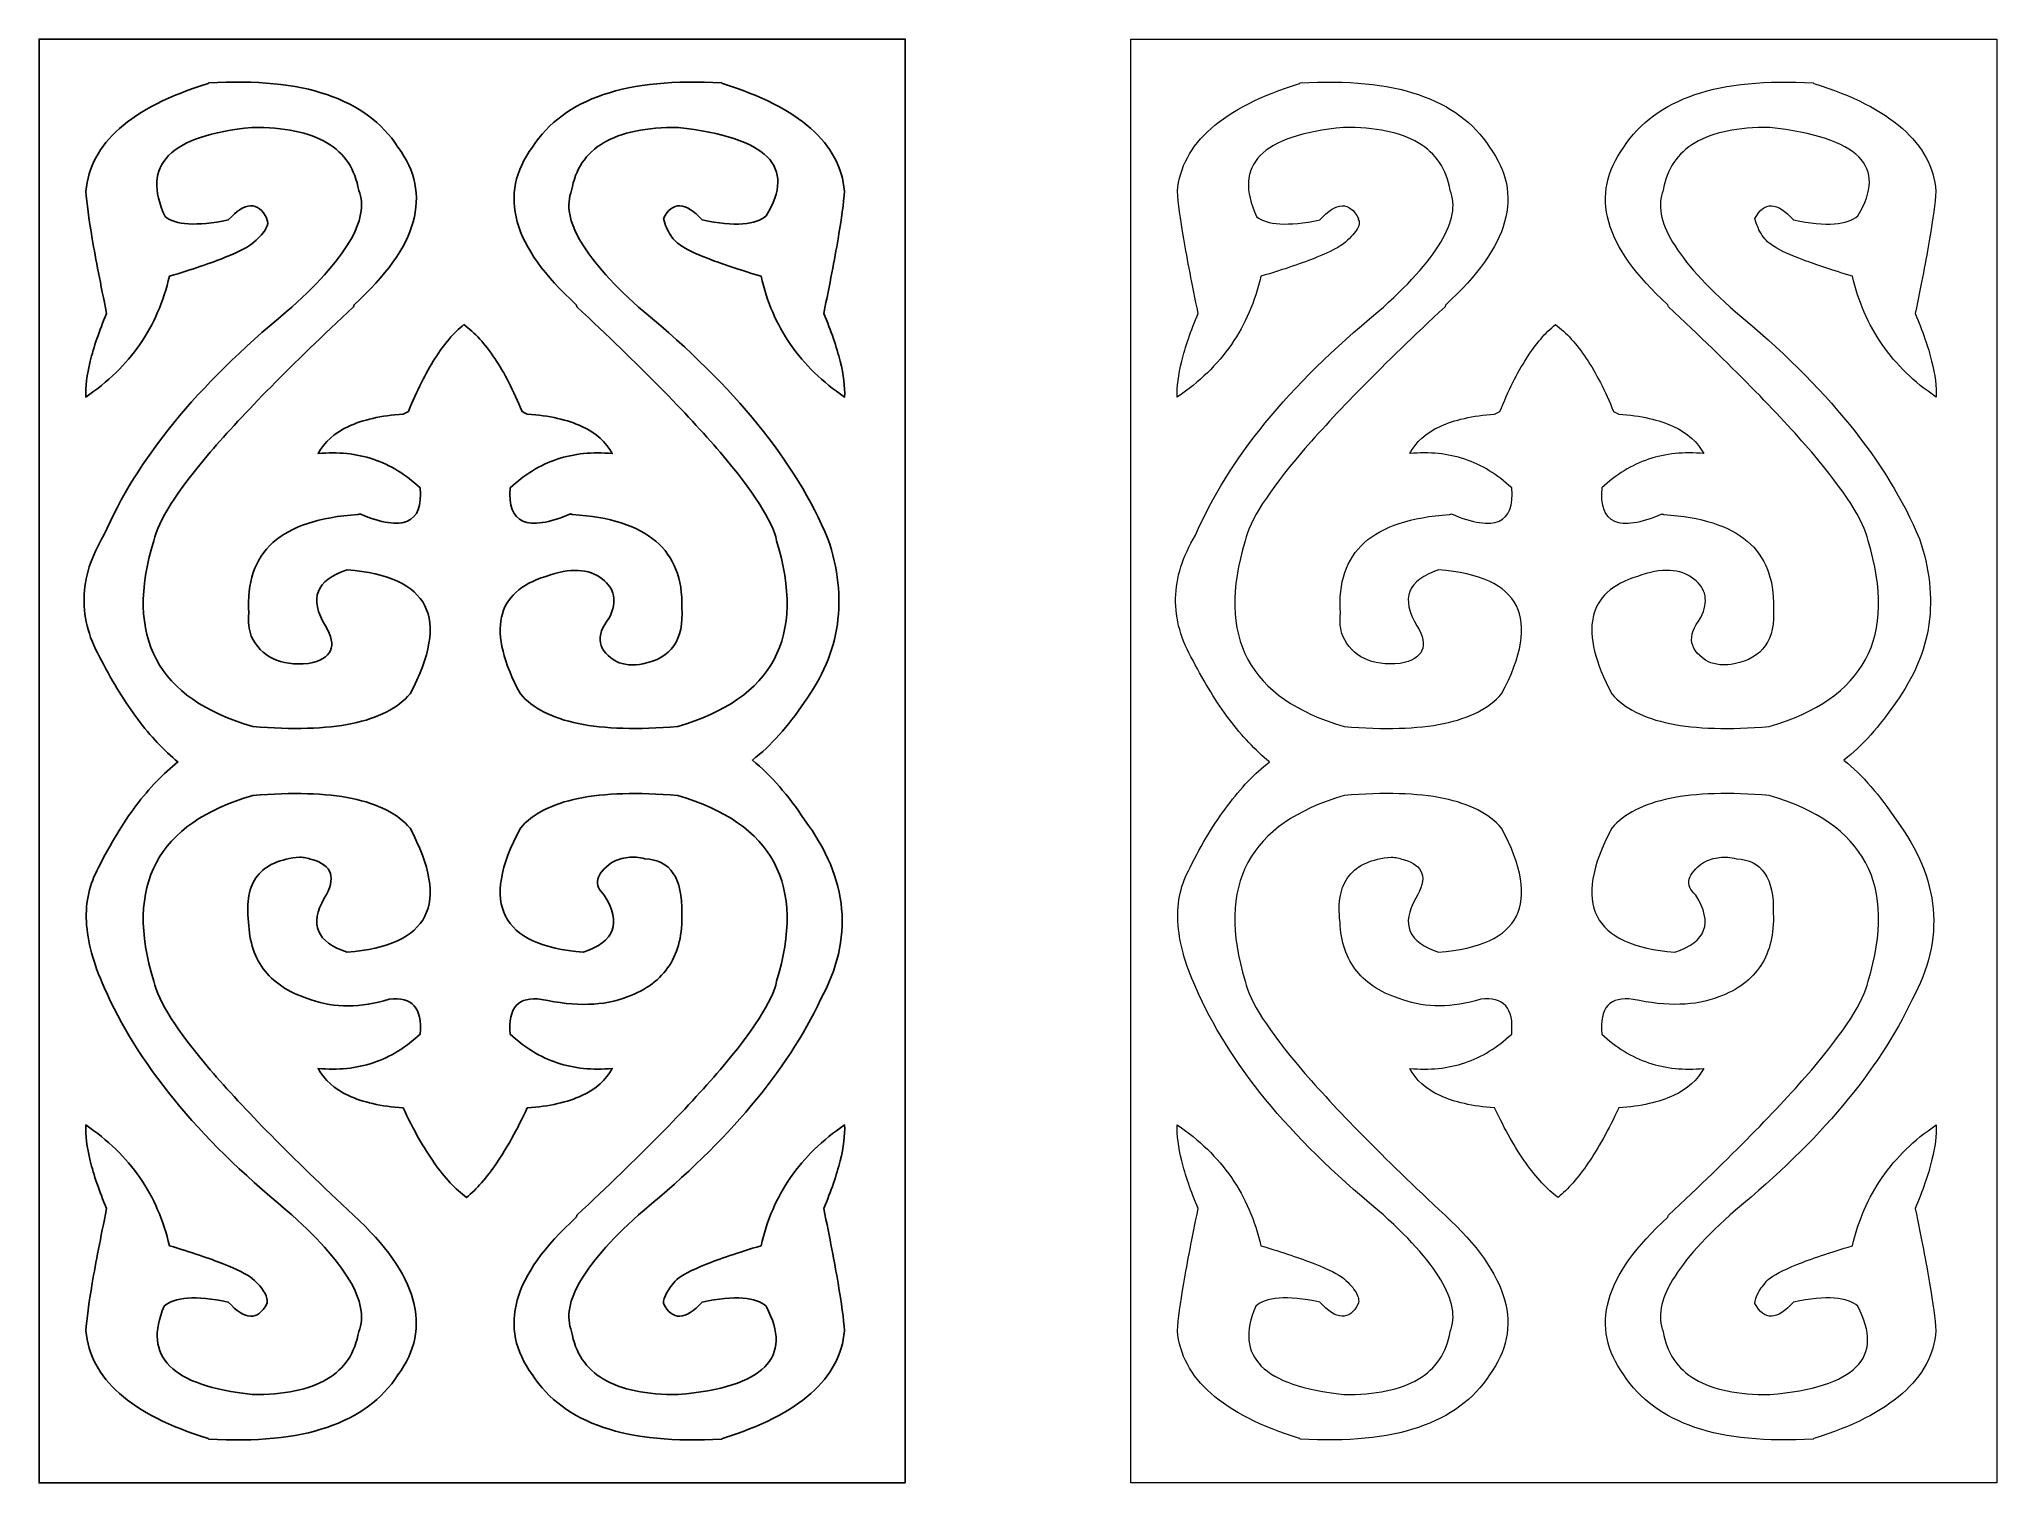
# Model space of a CAD drawing. Header units: centimetres. Extents: x -9.8 to 9, y -2.2 to 11.7.
import ezdxf

# ---------------------------------------------------------------- set-up
doc = ezdxf.new("R2010")
doc.units = ezdxf.units.CM
doc.header["$MEASUREMENT"] = 0
doc.layers.add('layer 1', color=7, linetype='Continuous')

msp = doc.modelspace()

# ---------------------------------------------------------------- linework, layer by layer
at = {"layer": 'layer 1', "color": 250}
msp.add_open_spline([(-1.4614, -2.21432), (-1.4614, 2.41373), (-1.4614, 7.04175), (-1.4614, 11.66979), (-1.4614, 11.66979), (-4.23823, 11.66979), (-7.01504, 11.66979), (-9.79185, 11.66979), (-9.79185, 11.66979), (-9.79185, 7.04175), (-9.79185, 2.41373), (-9.79185, -2.21432), (-9.79185, -2.21432), (-7.01504, -2.21432), (-4.23823, -2.21432), (-1.4614, -2.21432)], degree=3, knots=[0, 0, 0, 0, 0.2, 0.2, 0.2, 0.2, 0.4, 0.4, 0.4, 0.4, 0.6, 0.6, 0.6, 0.6, 1, 1, 1, 1], dxfattribs=at)
at = {"layer": 'layer 1', "color": 242, "lineweight": 9}
for points, knots in [([(9.03639, -2.21432), (9.03639, 2.41373), (9.03639, 7.04175), (9.03639, 11.66979), (9.03639, 11.66979), (6.25956, 11.66979), (3.48276, 11.66979), (0.70595, 11.66979), (0.70595, 11.66979), (0.70595, 7.04175), (0.70595, 2.41373), (0.70595, -2.21432), (0.70595, -2.21432), (3.48276, -2.21432), (6.25956, -2.21432), (9.03639, -2.21432)], [0, 0, 0, 0, 0.2, 0.2, 0.2, 0.2, 0.4, 0.4, 0.4, 0.4, 0.6, 0.6, 0.6, 0.6, 1, 1, 1, 1]), ([(4.79093, 8.92556), (4.69458, 8.84759), (4.60186, 8.73881), (4.51279, 8.59923), (4.51279, 8.59923), (4.42374, 8.45962), (4.33834, 8.28923), (4.25661, 8.08799), (4.25661, 8.08799), (4.24824, 8.08408), (4.23989, 8.08015), (4.23154, 8.07624), (4.23154, 8.07624), (4.22317, 8.07231), (4.2148, 8.06841), (4.20645, 8.06448), (4.20645, 8.06448), (3.99281, 8.04881), (3.81791, 8.00928), (3.68172, 7.94589), (3.68172, 7.94589), (3.5455, 7.88253), (3.44804, 7.7953), (3.38928, 7.68425), (3.38928, 7.68425), (3.57948, 7.70253), (3.75631, 7.68425), (3.91977, 7.62937), (3.91977, 7.62937), (4.08326, 7.57448), (4.23339, 7.48302), (4.37016, 7.35498), (4.37016, 7.35498), (4.37016, 7.35498), (4.37016, 7.35498), (4.37016, 7.35498), (4.37016, 7.35498), (4.37016, 7.35498), (4.37016, 7.35498), (4.37016, 7.35498), (4.37016, 7.35498), (4.38571, 7.18337), (4.34519, 7.07665), (4.24859, 7.03484), (4.24859, 7.03484), (4.15199, 6.99303), (3.99932, 7.0161), (3.79055, 7.10408), (3.79055, 7.10408), (3.78724, 7.10289), (3.78393, 7.10172), (3.78064, 7.10053), (3.78064, 7.10053), (3.77733, 7.09933), (3.77402, 7.09814), (3.77071, 7.09695), (3.77071, 7.09695), (3.40127, 7.07515), (3.1292, 6.9854), (2.95446, 6.82769), (2.95446, 6.82769), (2.77975, 6.66999), (2.70238, 6.44433), (2.72237, 6.15072), (2.72237, 6.15072), (2.7183, 6.10871), (2.71828, 6.0692), (2.72229, 6.0322), (2.72229, 6.0322), (2.72632, 5.9952), (2.73436, 5.96069), (2.74645, 5.92867), (2.74645, 5.92867), (2.79265, 5.82826), (2.86161, 5.75615), (2.95333, 5.71233), (2.95333, 5.71233), (3.04506, 5.6685), (3.15955, 5.65297), (3.29681, 5.66572), (3.29681, 5.66572), (3.41001, 5.68787), (3.48018, 5.72911), (3.50731, 5.78939), (3.50731, 5.78939), (3.53446, 5.84967), (3.51858, 5.92902), (3.45966, 6.02743), (3.45966, 6.02743), (3.37951, 6.15872), (3.35681, 6.26921), (3.3915, 6.35894), (3.3915, 6.35894), (3.42622, 6.44865), (3.51838, 6.51759), (3.66796, 6.56576), (3.66796, 6.56576), (3.66796, 6.56576), (3.66796, 6.56576), (3.66796, 6.56576), (3.66796, 6.56576), (3.66796, 6.56576), (3.66796, 6.56576), (3.66796, 6.56576), (3.66796, 6.56576), (4.06526, 6.53439), (4.31434, 6.41934), (4.41518, 6.22061), (4.41518, 6.22061), (4.51604, 6.02187), (4.46863, 5.73945), (4.273, 5.37335), (4.273, 5.37335), (4.15331, 5.23525), (3.96732, 5.14015), (3.7151, 5.08799), (3.7151, 5.08799), (3.46283, 5.03585), (3.14431, 5.02668), (2.75953, 5.06049), (2.75953, 5.06049), (2.75953, 5.06049), (2.75953, 5.06049), (2.75953, 5.06049), (2.75953, 5.06049), (2.75953, 5.06049), (2.75953, 5.06049), (2.75953, 5.06049), (2.75953, 5.06049), (2.30045, 5.1929), (1.99158, 5.40786), (1.83295, 5.70536), (1.83295, 5.70536), (1.67434, 6.00287), (1.66593, 6.38292), (1.80778, 6.84552), (1.80778, 6.84552), (1.84986, 7.03798), (2.03103, 7.3217), (2.35127, 7.69669), (2.35127, 7.69669), (2.67151, 8.07168), (3.13084, 8.53792), (3.72925, 9.09542), (3.72925, 9.09542), (3.73029, 9.09889), (3.73132, 9.10237), (3.73237, 9.10584), (3.73237, 9.10584), (3.7334, 9.1093), (3.73445, 9.11278), (3.7355, 9.11623), (3.7355, 9.11623), (4.04342, 9.39503), (4.23251, 9.66069), (4.30272, 9.91324), (4.30272, 9.91324), (4.37298, 10.16578), (4.32436, 10.40522), (4.15691, 10.63153), (4.15691, 10.63153), (4.00484, 10.86517), (3.77706, 11.0334), (3.47356, 11.13627), (3.47356, 11.13627), (3.17008, 11.23917), (2.79088, 11.27666), (2.33597, 11.24877), (2.33597, 11.24877), (2.335, 11.24793), (2.33401, 11.24707), (2.33305, 11.2462), (2.33305, 11.2462), (2.33206, 11.24536), (2.33107, 11.24449), (2.33011, 11.24363), (2.33011, 11.24363), (1.95843, 11.12776), (1.67471, 10.9834), (1.47898, 10.81056), (1.47898, 10.81056), (1.28325, 10.63774), (1.17548, 10.43644), (1.1557, 10.20667), (1.1557, 10.20667), (1.16341, 10.09672), (1.18389, 9.94391), (1.21713, 9.74824), (1.21713, 9.74824), (1.25036, 9.55259), (1.29635, 9.31408), (1.35511, 9.03271), (1.35511, 9.03271), (1.35511, 9.03271), (1.35511, 9.03271), (1.35511, 9.03271), (1.35511, 9.03271), (1.35511, 9.03271), (1.35511, 9.03271), (1.35511, 9.03271), (1.35511, 9.03271), (1.28335, 8.8611), (1.23076, 8.70821), (1.19732, 8.57408), (1.19732, 8.57408), (1.16388, 8.43992), (1.14959, 8.3245), (1.15446, 8.2278), (1.15446, 8.2278), (1.36695, 8.37154), (1.54017, 8.5402), (1.67416, 8.73382), (1.67416, 8.73382), (1.80815, 8.92741), (1.9029, 9.14595), (1.95839, 9.38942), (1.95839, 9.38942), (2.18157, 9.45646), (2.36093, 9.51728), (2.49645, 9.57188), (2.49645, 9.57188), (2.63196, 9.62649), (2.72362, 9.67488), (2.77148, 9.71706), (2.77148, 9.71706), (2.82818, 9.76772), (2.86683, 9.81128), (2.88735, 9.84776), (2.88735, 9.84776), (2.9079, 9.88425), (2.91037, 9.91366), (2.89472, 9.93597), (2.89472, 9.93597), (2.89517, 9.93762), (2.89558, 9.93924), (2.89597, 9.94087), (2.89597, 9.94087), (2.89636, 9.94249), (2.89671, 9.94409), (2.89706, 9.94568), (2.89706, 9.94568), (2.85354, 10.02942), (2.80075, 10.07008), (2.73868, 10.06768), (2.73868, 10.06768), (2.67663, 10.06525), (2.60531, 10.01976), (2.52471, 9.93118), (2.52471, 9.93118), (2.37087, 9.90014), (2.24331, 9.88743), (2.14202, 9.89301), (2.14202, 9.89301), (2.04075, 9.89858), (1.96575, 9.92248), (1.91703, 9.96468), (1.91703, 9.96468), (1.80054, 10.21208), (1.81201, 10.40707), (1.9515, 10.54965), (1.9515, 10.54965), (2.091, 10.69224), (2.35847, 10.78243), (2.75396, 10.82021), (2.75396, 10.82021), (3.06188, 10.82325), (3.30128, 10.77424), (3.47218, 10.6732), (3.47218, 10.6732), (3.64311, 10.57215), (3.74551, 10.41906), (3.77941, 10.21393), (3.77941, 10.21393), (3.83467, 10.07759), (3.80429, 9.91209), (3.68826, 9.71743), (3.68826, 9.71743), (3.5722, 9.52279), (3.3705, 9.29896), (3.08315, 9.04598), (3.08315, 9.04598), (2.65401, 8.69332), (2.29329, 8.33805), (2.00098, 7.98014), (2.00098, 7.98014), (1.70869, 7.62224), (1.4848, 7.26171), (1.32936, 6.89854), (1.32936, 6.89854), (1.20542, 6.69454), (1.14161, 6.49207), (1.13786, 6.29113), (1.13786, 6.29113), (1.13414, 6.09018), (1.19049, 5.89076), (1.30696, 5.69287), (1.30696, 5.69287), (1.41621, 5.4791), (1.53196, 5.29106), (1.65423, 5.12875), (1.65423, 5.12875), (1.7765, 4.96644), (1.9053, 4.82988), (2.04059, 4.71903), (2.04059, 4.71903), (1.89905, 4.60766), (1.76465, 4.46723), (1.63736, 4.29774), (1.63736, 4.29774), (1.51008, 4.12825), (1.38995, 3.92968), (1.27691, 3.70207), (1.27691, 3.70207), (1.19014, 3.54824), (1.15134, 3.37535), (1.16053, 3.18345), (1.16053, 3.18345), (1.16972, 2.99152), (1.22692, 2.78057), (1.33207, 2.55058), (1.33207, 2.55058), (1.48789, 2.1885), (1.71169, 1.82904), (2.00355, 1.47219), (2.00355, 1.47219), (2.29539, 1.11534), (2.65526, 0.7611), (3.08315, 0.4095), (3.08315, 0.4095), (3.3705, 0.15651), (3.5722, -0.06732), (3.68826, -0.26198), (3.68826, -0.26198), (3.80429, -0.45662), (3.83467, -0.62212), (3.77941, -0.75845), (3.77941, -0.75845), (3.74551, -0.96358), (3.64311, -1.11668), (3.47218, -1.21775), (3.47218, -1.21775), (3.30128, -1.31879), (3.06188, -1.36778), (2.75396, -1.36473), (2.75396, -1.36473), (2.36704, -1.32352), (2.10317, -1.23225), (1.96231, -1.09091), (1.96231, -1.09091), (1.82145, -0.94958), (1.80362, -0.75819), (1.90882, -0.51676), (1.90882, -0.51676), (1.95581, -0.47114), (2.03064, -0.44492), (2.13328, -0.43807), (2.13328, -0.43807), (2.23593, -0.43122), (2.3664, -0.44379), (2.52471, -0.47573), (2.52471, -0.47573), (2.60473, -0.56369), (2.67564, -0.60916), (2.73738, -0.61216), (2.73738, -0.61216), (2.79915, -0.61515), (2.85175, -0.57566), (2.89523, -0.49368), (2.89523, -0.49368), (2.90426, -0.46207), (2.89719, -0.42587), (2.87399, -0.38509), (2.87399, -0.38509), (2.85079, -0.34431), (2.81148, -0.29892), (2.75606, -0.24894), (2.75606, -0.24894), (2.70236, -0.20768), (2.60905, -0.16079), (2.47609, -0.10831), (2.47609, -0.10831), (2.34314, -0.0558), (2.17059, 0.00232), (1.95839, 0.06606), (1.95839, 0.06606), (1.9029, 0.30952), (1.80815, 0.52806), (1.67416, 0.72166), (1.67416, 0.72166), (1.54017, 0.91527), (1.36695, 1.08394), (1.15446, 1.22765), (1.15446, 1.22765), (1.14959, 1.13097), (1.16388, 1.01555), (1.19732, 0.8814), (1.19732, 0.8814), (1.23076, 0.74724), (1.28335, 0.59437), (1.35511, 0.42276), (1.35511, 0.42276), (1.35511, 0.42276), (1.35511, 0.42276), (1.35511, 0.42276), (1.35511, 0.42276), (1.35511, 0.42276), (1.35511, 0.42276), (1.35511, 0.42276), (1.35511, 0.42276), (1.29635, 0.14139), (1.25036, -0.09712), (1.21713, -0.29277), (1.21713, -0.29277), (1.18389, -0.48844), (1.16341, -0.64125), (1.1557, -0.75119), (1.1557, -0.75119), (1.17548, -0.98096), (1.28325, -1.18227), (1.47898, -1.35511), (1.47898, -1.35511), (1.67471, -1.52793), (1.95843, -1.67229), (2.33011, -1.78818), (2.33011, -1.78818), (2.33107, -1.78902), (2.33206, -1.78989), (2.33305, -1.79073), (2.33305, -1.79073), (2.33401, -1.79159), (2.335, -1.79246), (2.33597, -1.79332), (2.33597, -1.79332), (2.79088, -1.82119), (3.17008, -1.7837), (3.47356, -1.68082), (3.47356, -1.68082), (3.77706, -1.57795), (4.00484, -1.40969), (4.15691, -1.17608), (4.15691, -1.17608), (4.32436, -0.94974), (4.37244, -0.70858), (4.30118, -0.45257), (4.30118, -0.45257), (4.2299, -0.19654), (4.03926, 0.07433), (3.72925, 0.36006), (3.72925, 0.36006), (3.13084, 0.91755), (2.67151, 1.3838), (2.35127, 1.75878), (2.35127, 1.75878), (2.03103, 2.13375), (1.84986, 2.41747), (1.80778, 2.60995), (1.80778, 2.60995), (1.66593, 3.07255), (1.67434, 3.4526), (1.83295, 3.75012), (1.83295, 3.75012), (1.99158, 4.04761), (2.30045, 4.26257), (2.75953, 4.39498), (2.75953, 4.39498), (2.75953, 4.39498), (2.75953, 4.39498), (2.75953, 4.39498), (2.75953, 4.39498), (2.75953, 4.39498), (2.75953, 4.39498), (2.75953, 4.39498), (2.75953, 4.39498), (3.14431, 4.42879), (3.46283, 4.41962), (3.7151, 4.36748), (3.7151, 4.36748), (3.96732, 4.31533), (4.15331, 4.22021), (4.273, 4.0821), (4.273, 4.0821), (4.46863, 3.71602), (4.51604, 3.43358), (4.41518, 3.23484), (4.41518, 3.23484), (4.31434, 3.03611), (4.06526, 2.92108), (3.66796, 2.88972), (3.66796, 2.88972), (3.66796, 2.88972), (3.66796, 2.88972), (3.66796, 2.88972), (3.66796, 2.88972), (3.66796, 2.88972), (3.66796, 2.88972), (3.66796, 2.88972), (3.66796, 2.88972), (3.52224, 2.93663), (3.43103, 3.00326), (3.39432, 3.0896), (3.39432, 3.0896), (3.35761, 3.17596), (3.3754, 3.28202), (3.44769, 3.40783), (3.44769, 3.40783), (3.50717, 3.50478), (3.52685, 3.58429), (3.50678, 3.64638), (3.50678, 3.64638), (3.4867, 3.70847), (3.42686, 3.75312), (3.32721, 3.78033), (3.32721, 3.78033), (3.3086, 3.78689), (3.28974, 3.79205), (3.27065, 3.79582), (3.27065, 3.79582), (3.25157, 3.7996), (3.23226, 3.80197), (3.21268, 3.80297), (3.21268, 3.80297), (3.02369, 3.78712), (2.88814, 3.72721), (2.80599, 3.62322), (2.80599, 3.62322), (2.72385, 3.51924), (2.69516, 3.3712), (2.71988, 3.17909), (2.71988, 3.17909), (2.72599, 2.98864), (2.7793, 2.83112), (2.87981, 2.70655), (2.87981, 2.70655), (2.98032, 2.58198), (3.12802, 2.49036), (3.32291, 2.43168), (3.32291, 2.43168), (3.43512, 2.39145), (3.55369, 2.37173), (3.67859, 2.37247), (3.67859, 2.37247), (3.80349, 2.37323), (3.93475, 2.39448), (4.07236, 2.4362), (4.07236, 2.4362), (4.18311, 2.45099), (4.2633, 2.43038), (4.31294, 2.37444), (4.31294, 2.37444), (4.36257, 2.3185), (4.38166, 2.22719), (4.37016, 2.1005), (4.37016, 2.1005), (4.23339, 1.97245), (4.08326, 1.88099), (3.91977, 1.8261), (3.91977, 1.8261), (3.75631, 1.77123), (3.57948, 1.75294), (3.38928, 1.77123), (3.38928, 1.77123), (3.38928, 1.77123), (3.38928, 1.77123), (3.38928, 1.77123), (3.38928, 1.77123), (3.38928, 1.77123), (3.38928, 1.77123), (3.38928, 1.77123), (3.38928, 1.77123), (3.44804, 1.66017), (3.5455, 1.57295), (3.68172, 1.50956), (3.68172, 1.50956), (3.81791, 1.44619), (3.99281, 1.40667), (4.20645, 1.39099), (4.20645, 1.39099), (4.3049, 1.18194), (4.40492, 1.00564), (4.50647, 0.86213), (4.50647, 0.86213), (4.60805, 0.71861), (4.71115, 0.60786), (4.81582, 0.52991), (4.81582, 0.52991), (4.91219, 0.60786), (5.00908, 0.71861), (5.1065, 0.86213), (5.1065, 0.86213), (5.20391, 1.00564), (5.30184, 1.18194), (5.40032, 1.39099), (5.40032, 1.39099), (5.61394, 1.40667), (5.78886, 1.44619), (5.92505, 1.50956), (5.92505, 1.50956), (6.06124, 1.57295), (6.15871, 1.66017), (6.21746, 1.77123), (6.21746, 1.77123), (6.02729, 1.75294), (5.85046, 1.77123), (5.68697, 1.8261), (5.68697, 1.8261), (5.52349, 1.88099), (5.37337, 1.97245), (5.23659, 2.1005), (5.23659, 2.1005), (5.22505, 2.22799), (5.24442, 2.31965), (5.29477, 2.37551), (5.29477, 2.37551), (5.34512, 2.43137), (5.42641, 2.4514), (5.53865, 2.43561), (5.53865, 2.43561), (5.70141, 2.3999), (5.85146, 2.38392), (5.98881, 2.38769), (5.98881, 2.38769), (6.12617, 2.39145), (6.2508, 2.41494), (6.36273, 2.45819), (6.36273, 2.45819), (6.54501, 2.52627), (6.6798, 2.62749), (6.7671, 2.7619), (6.7671, 2.7619), (6.85439, 2.89626), (6.89421, 3.06379), (6.88653, 3.26446), (6.88653, 3.26446), (6.89077, 3.43247), (6.86336, 3.5601), (6.80427, 3.64735), (6.80427, 3.64735), (6.7452, 3.73459), (6.65446, 3.78146), (6.53205, 3.78794), (6.53205, 3.78794), (6.47572, 3.80258), (6.42113, 3.80688), (6.36832, 3.80083), (6.36832, 3.80083), (6.31551, 3.79479), (6.26444, 3.77838), (6.21514, 3.7516), (6.21514, 3.7516), (6.1361, 3.69615), (6.09045, 3.64223), (6.07815, 3.58984), (6.07815, 3.58984), (6.06585, 3.53746), (6.08691, 3.48662), (6.14135, 3.43732), (6.14135, 3.43732), (6.22518, 3.30352), (6.25021, 3.19098), (6.21644, 3.0997), (6.21644, 3.0997), (6.18269, 3.00843), (6.09014, 2.93844), (5.93881, 2.88972), (5.93881, 2.88972), (5.54151, 2.92108), (5.2924, 3.03611), (5.19157, 3.23484), (5.19157, 3.23484), (5.09073, 3.43358), (5.13813, 3.71602), (5.33376, 4.0821), (5.33376, 4.0821), (5.45346, 4.22021), (5.63942, 4.31533), (5.89167, 4.36748), (5.89167, 4.36748), (6.14392, 4.41962), (6.46243, 4.42879), (6.84723, 4.39498), (6.84723, 4.39498), (7.30632, 4.26257), (7.61517, 4.04761), (7.77379, 3.75012), (7.77379, 3.75012), (7.93242, 3.4526), (7.94082, 3.07255), (7.79899, 2.60995), (7.79899, 2.60995), (7.75691, 2.41747), (7.57574, 2.13375), (7.2555, 1.75878), (7.2555, 1.75878), (6.93526, 1.3838), (6.47592, 0.91755), (5.8775, 0.36006), (5.8775, 0.36006), (5.87647, 0.35658), (5.87542, 0.3531), (5.87439, 0.34963), (5.87439, 0.34963), (5.87335, 0.34617), (5.87232, 0.3427), (5.87127, 0.33922), (5.87127, 0.33922), (5.56335, 0.06044), (5.37426, -0.20521), (5.30402, -0.45777), (5.30402, -0.45777), (5.23379, -0.71031), (5.28241, -0.94974), (5.44986, -1.17608), (5.44986, -1.17608), (5.60193, -1.40969), (5.8297, -1.57795), (6.1332, -1.68082), (6.1332, -1.68082), (6.43668, -1.7837), (6.81589, -1.82119), (7.27078, -1.79332), (7.27078, -1.79332), (7.27177, -1.79246), (7.27275, -1.79159), (7.27372, -1.79073), (7.27372, -1.79073), (7.27471, -1.78989), (7.27567, -1.78902), (7.27666, -1.78818), (7.27666, -1.78818), (7.64834, -1.67229), (7.93203, -1.52793), (8.12777, -1.35511), (8.12777, -1.35511), (8.3235, -1.18227), (8.43127, -0.98096), (8.45107, -0.75119), (8.45107, -0.75119), (8.44334, -0.64125), (8.42287, -0.48844), (8.38964, -0.29277), (8.38964, -0.29277), (8.3564, -0.09712), (8.31042, 0.14139), (8.25166, 0.42276), (8.25166, 0.42276), (8.25166, 0.42276), (8.25166, 0.42276), (8.25166, 0.42276), (8.25166, 0.42276), (8.25166, 0.42276), (8.25166, 0.42276), (8.25166, 0.42276), (8.25166, 0.42276), (8.32341, 0.59437), (8.376, 0.74724), (8.40944, 0.8814), (8.40944, 0.8814), (8.44289, 1.01555), (8.45718, 1.13097), (8.45228, 1.22765), (8.45228, 1.22765), (8.23981, 1.08394), (8.06658, 0.91527), (7.93259, 0.72166), (7.93259, 0.72166), (7.79862, 0.52806), (7.70387, 0.30952), (7.64836, 0.06606), (7.64836, 0.06606), (7.42706, -0.00041), (7.24888, -0.06078), (7.11377, -0.11503), (7.11377, -0.11503), (6.97865, -0.16926), (6.88666, -0.21741), (6.83775, -0.25945), (6.83775, -0.25945), (6.79563, -0.30447), (6.76392, -0.3462), (6.74257, -0.38468), (6.74257, -0.38468), (6.72122, -0.42314), (6.71028, -0.45831), (6.7097, -0.49021), (6.7097, -0.49021), (6.7097, -0.49021), (6.7097, -0.49021), (6.7097, -0.49021), (6.7097, -0.49021), (6.7097, -0.49021), (6.7097, -0.49021), (6.7097, -0.49021), (6.7097, -0.49021), (6.75322, -0.57397), (6.80602, -0.61463), (6.86807, -0.61221), (6.86807, -0.61221), (6.93014, -0.6098), (7.00146, -0.56431), (7.08206, -0.47573), (7.08206, -0.47573), (7.24036, -0.44379), (7.37084, -0.43122), (7.47348, -0.43807), (7.47348, -0.43807), (7.57613, -0.44492), (7.65095, -0.47114), (7.69795, -0.51676), (7.69795, -0.51676), (7.82972, -0.76401), (7.82517, -0.9583), (7.68431, -1.09963), (7.68431, -1.09963), (7.54345, -1.24097), (7.26627, -1.32934), (6.85281, -1.36473), (6.85281, -1.36473), (6.54488, -1.36778), (6.30547, -1.31879), (6.13456, -1.21775), (6.13456, -1.21775), (5.96365, -1.11668), (5.86125, -0.96358), (5.82734, -0.75845), (5.82734, -0.75845), (5.77208, -0.62212), (5.80247, -0.45662), (5.91851, -0.26198), (5.91851, -0.26198), (6.03455, -0.06732), (6.23626, 0.15651), (6.52362, 0.4095), (6.52362, 0.4095), (6.92833, 0.74206), (7.27218, 1.07696), (7.55517, 1.41421), (7.55517, 1.41421), (7.83819, 1.75146), (8.06033, 2.09106), (8.22163, 2.43298), (8.22163, 2.43298), (8.38205, 2.72595), (8.44943, 3.01645), (8.42376, 3.30448), (8.42376, 3.30448), (8.39809, 3.59252), (8.27938, 3.87806), (8.06763, 4.16112), (8.06763, 4.16112), (7.98972, 4.27888), (7.90898, 4.3857), (7.8254, 4.48161), (7.8254, 4.48161), (7.74181, 4.57749), (7.65541, 4.66243), (7.56616, 4.73645), (7.56616, 4.73645), (7.65463, 4.80606), (7.74031, 4.88703), (7.82324, 4.97934), (7.82324, 4.97934), (7.90612, 5.07166), (7.98625, 5.17536), (8.06358, 5.29038), (8.06358, 5.29038), (8.23827, 5.52914), (8.34458, 5.77979), (8.38254, 6.04232), (8.38254, 6.04232), (8.42051, 6.30485), (8.39009, 6.57927), (8.29133, 6.86557), (8.29133, 6.86557), (8.13772, 7.23439), (7.91361, 7.6005), (7.61899, 7.96391), (7.61899, 7.96391), (7.32435, 8.3273), (6.95924, 8.68799), (6.52362, 9.04598), (6.52362, 9.04598), (6.23626, 9.29896), (6.03455, 9.52279), (5.91851, 9.71743), (5.91851, 9.71743), (5.80247, 9.91209), (5.77208, 10.07759), (5.82734, 10.21393), (5.82734, 10.21393), (5.86125, 10.41906), (5.96365, 10.57215), (6.13456, 10.6732), (6.13456, 10.6732), (6.30547, 10.77424), (6.54488, 10.82325), (6.85281, 10.82021), (6.85281, 10.82021), (6.85281, 10.82021), (6.85281, 10.82021), (6.85281, 10.82021), (6.85281, 10.82021), (6.85281, 10.82021), (6.85281, 10.82021), (6.85281, 10.82021), (6.85281, 10.82021), (7.28172, 10.77369), (7.56661, 10.67978), (7.70747, 10.53845), (7.70747, 10.53845), (7.84833, 10.39711), (7.84514, 10.20837), (7.69795, 9.97221), (7.69795, 9.97221), (7.69795, 9.97221), (7.69795, 9.97221), (7.69795, 9.97221), (7.69795, 9.97221), (7.69795, 9.97221), (7.69795, 9.97221), (7.69795, 9.97221), (7.69795, 9.97221), (7.65095, 9.92661), (7.57613, 9.90037), (7.47348, 9.89354), (7.47348, 9.89354), (7.37084, 9.88669), (7.24036, 9.89926), (7.08206, 9.93118), (7.08206, 9.93118), (7.00146, 10.01976), (6.93014, 10.06525), (6.86807, 10.06768), (6.86807, 10.06768), (6.80602, 10.07008), (6.75322, 10.02942), (6.7097, 9.94568), (6.7097, 9.94568), (6.72573, 9.88231), (6.74913, 9.82804), (6.77996, 9.78287), (6.77996, 9.78287), (6.81079, 9.73769), (6.84902, 9.70164), (6.89468, 9.67465), (6.89468, 9.67465), (6.95844, 9.63588), (7.0531, 9.59274), (7.17872, 9.54519), (7.17872, 9.54519), (7.30434, 9.49766), (7.4609, 9.44573), (7.64836, 9.38942), (7.64836, 9.38942), (7.70387, 9.14595), (7.79862, 8.92741), (7.93259, 8.73382), (7.93259, 8.73382), (8.06658, 8.5402), (8.23981, 8.37154), (8.45228, 8.2278), (8.45228, 8.2278), (8.45718, 8.3245), (8.44289, 8.43992), (8.40944, 8.57408), (8.40944, 8.57408), (8.376, 8.70821), (8.32341, 8.8611), (8.25166, 9.03271), (8.25166, 9.03271), (8.25166, 9.03271), (8.25166, 9.03271), (8.25166, 9.03271), (8.25166, 9.03271), (8.25166, 9.03271), (8.25166, 9.03271), (8.25166, 9.03271), (8.25166, 9.03271), (8.31042, 9.31408), (8.3564, 9.55259), (8.38964, 9.74824), (8.38964, 9.74824), (8.42287, 9.94391), (8.44334, 10.09672), (8.45107, 10.20667), (8.45107, 10.20667), (8.43127, 10.43644), (8.3235, 10.63774), (8.12777, 10.81056), (8.12777, 10.81056), (7.93203, 10.9834), (7.64834, 11.12776), (7.27666, 11.24363), (7.27666, 11.24363), (7.27567, 11.24449), (7.27471, 11.24536), (7.27372, 11.2462), (7.27372, 11.2462), (7.27275, 11.24707), (7.27177, 11.24793), (7.27078, 11.24877), (7.27078, 11.24877), (6.81589, 11.27666), (6.43668, 11.23917), (6.1332, 11.13627), (6.1332, 11.13627), (5.8297, 11.0334), (5.60193, 10.86517), (5.44986, 10.63153), (5.44986, 10.63153), (5.28241, 10.40522), (5.23379, 10.16578), (5.30402, 9.91324), (5.30402, 9.91324), (5.37426, 9.66069), (5.56335, 9.39503), (5.87127, 9.11623), (5.87127, 9.11623), (5.87232, 9.11278), (5.87335, 9.1093), (5.87439, 9.10584), (5.87439, 9.10584), (5.87542, 9.10237), (5.87647, 9.09889), (5.8775, 9.09542), (5.8775, 9.09542), (6.47592, 8.53792), (6.93526, 8.07168), (7.2555, 7.69669), (7.2555, 7.69669), (7.57574, 7.3217), (7.75691, 7.03798), (7.79899, 6.84552), (7.79899, 6.84552), (7.94082, 6.38292), (7.93242, 6.00287), (7.77379, 5.70536), (7.77379, 5.70536), (7.61517, 5.40786), (7.30632, 5.1929), (6.84723, 5.06049), (6.84723, 5.06049), (6.46243, 5.02668), (6.14392, 5.03585), (5.89167, 5.08799), (5.89167, 5.08799), (5.63942, 5.14015), (5.45346, 5.23525), (5.33376, 5.37335), (5.33376, 5.37335), (5.17199, 5.67609), (5.11158, 5.92159), (5.15253, 6.10988), (5.15253, 6.10988), (5.19348, 6.29816), (5.33578, 6.42924), (5.57945, 6.50309), (5.57945, 6.50309), (5.69602, 6.54577), (5.79957, 6.56493), (5.89011, 6.56057), (5.89011, 6.56057), (5.98064, 6.55623), (6.05818, 6.52837), (6.12269, 6.47699), (6.12269, 6.47699), (6.18267, 6.43234), (6.21829, 6.37918), (6.22958, 6.31754), (6.22958, 6.31754), (6.24085, 6.2559), (6.22779, 6.18579), (6.19038, 6.10718), (6.19038, 6.10718), (6.11961, 6.0171), (6.09088, 5.93634), (6.10418, 5.86489), (6.10418, 5.86489), (6.11749, 5.79344), (6.17286, 5.73133), (6.27026, 5.67854), (6.27026, 5.67854), (6.30833, 5.66412), (6.3474, 5.65558), (6.38747, 5.65289), (6.38747, 5.65289), (6.42753, 5.65022), (6.4686, 5.6534), (6.51066, 5.66245), (6.51066, 5.66245), (6.64706, 5.68859), (6.7466, 5.74669), (6.80931, 5.83673), (6.80931, 5.83673), (6.87204, 5.92675), (6.89789, 6.04873), (6.88693, 6.20263), (6.88693, 6.20263), (6.89503, 6.47958), (6.81151, 6.69259), (6.63636, 6.84166), (6.63636, 6.84166), (6.46122, 6.9907), (6.19445, 7.07581), (5.83606, 7.09695), (5.83606, 7.09695), (5.83275, 7.09814), (5.82944, 7.09933), (5.82613, 7.10053), (5.82613, 7.10053), (5.82281, 7.10172), (5.8195, 7.10289), (5.81619, 7.10408), (5.81619, 7.10408), (5.60744, 7.0161), (5.45476, 6.99303), (5.35815, 7.03484), (5.35815, 7.03484), (5.26155, 7.07665), (5.22104, 7.18337), (5.23659, 7.35498), (5.23659, 7.35498), (5.23659, 7.35498), (5.23659, 7.35498), (5.23659, 7.35498), (5.23659, 7.35498), (5.23659, 7.35498), (5.23659, 7.35498), (5.23659, 7.35498), (5.23659, 7.35498), (5.37337, 7.48302), (5.52349, 7.57448), (5.68697, 7.62937), (5.68697, 7.62937), (5.85046, 7.68425), (6.02729, 7.70253), (6.21746, 7.68425), (6.21746, 7.68425), (6.15871, 7.7953), (6.06124, 7.88253), (5.92505, 7.94589), (5.92505, 7.94589), (5.78886, 8.00928), (5.61394, 8.04881), (5.40032, 8.06448), (5.40032, 8.06448), (5.39195, 8.06841), (5.3836, 8.07231), (5.37522, 8.07624), (5.37522, 8.07624), (5.36687, 8.08015), (5.3585, 8.08408), (5.35015, 8.08799), (5.35015, 8.08799), (5.2684, 8.28923), (5.18093, 8.45962), (5.08775, 8.59923), (5.08775, 8.59923), (4.99454, 8.73881), (4.89559, 8.84759), (4.79093, 8.92556)], [0, 0, 0, 0, 0.00343643, 0.00343643, 0.00343643, 0.00343643, 0.00687285, 0.00687285, 0.00687285, 0.00687285, 0.01030928, 0.01030928, 0.01030928, 0.01030928, 0.0137457, 0.0137457, 0.0137457, 0.0137457, 0.01718213, 0.01718213, 0.01718213, 0.01718213, 0.02061856, 0.02061856, 0.02061856, 0.02061856, 0.02405498, 0.02405498, 0.02405498, 0.02405498, 0.02749141, 0.02749141, 0.02749141, 0.02749141, 0.03092784, 0.03092784, 0.03092784, 0.03092784, 0.03436426, 0.03436426, 0.03436426, 0.03436426, 0.03780069, 0.03780069, 0.03780069, 0.03780069, 0.04123711, 0.04123711, 0.04123711, 0.04123711, 0.04467354, 0.04467354, 0.04467354, 0.04467354, 0.04810997, 0.04810997, 0.04810997, 0.04810997, 0.05154639, 0.05154639, 0.05154639, 0.05154639, 0.05498282, 0.05498282, 0.05498282, 0.05498282, 0.05841924, 0.05841924, 0.05841924, 0.05841924, 0.06185567, 0.06185567, 0.06185567, 0.06185567, 0.0652921, 0.0652921, 0.0652921, 0.0652921, 0.06872852, 0.06872852, 0.06872852, 0.06872852, 0.07216495, 0.07216495, 0.07216495, 0.07216495, 0.07560137, 0.07560137, 0.07560137, 0.07560137, 0.0790378, 0.0790378, 0.0790378, 0.0790378, 0.08247423, 0.08247423, 0.08247423, 0.08247423, 0.08591065, 0.08591065, 0.08591065, 0.08591065, 0.08934708, 0.08934708, 0.08934708, 0.08934708, 0.09278351, 0.09278351, 0.09278351, 0.09278351, 0.09621993, 0.09621993, 0.09621993, 0.09621993, 0.09965636, 0.09965636, 0.09965636, 0.09965636, 0.10309278, 0.10309278, 0.10309278, 0.10309278, 0.10652921, 0.10652921, 0.10652921, 0.10652921, 0.10996564, 0.10996564, 0.10996564, 0.10996564, 0.11340206, 0.11340206, 0.11340206, 0.11340206, 0.11683849, 0.11683849, 0.11683849, 0.11683849, 0.12027491, 0.12027491, 0.12027491, 0.12027491, 0.12371134, 0.12371134, 0.12371134, 0.12371134, 0.12714777, 0.12714777, 0.12714777, 0.12714777, 0.13058419, 0.13058419, 0.13058419, 0.13058419, 0.13402062, 0.13402062, 0.13402062, 0.13402062, 0.13745704, 0.13745704, 0.13745704, 0.13745704, 0.14089347, 0.14089347, 0.14089347, 0.14089347, 0.1443299, 0.1443299, 0.1443299, 0.1443299, 0.14776632, 0.14776632, 0.14776632, 0.14776632, 0.15120275, 0.15120275, 0.15120275, 0.15120275, 0.15463918, 0.15463918, 0.15463918, 0.15463918, 0.1580756, 0.1580756, 0.1580756, 0.1580756, 0.16151203, 0.16151203, 0.16151203, 0.16151203, 0.16494845, 0.16494845, 0.16494845, 0.16494845, 0.16838488, 0.16838488, 0.16838488, 0.16838488, 0.17182131, 0.17182131, 0.17182131, 0.17182131, 0.17525773, 0.17525773, 0.17525773, 0.17525773, 0.17869416, 0.17869416, 0.17869416, 0.17869416, 0.18213058, 0.18213058, 0.18213058, 0.18213058, 0.18556701, 0.18556701, 0.18556701, 0.18556701, 0.18900344, 0.18900344, 0.18900344, 0.18900344, 0.19243986, 0.19243986, 0.19243986, 0.19243986, 0.19587629, 0.19587629, 0.19587629, 0.19587629, 0.19931271, 0.19931271, 0.19931271, 0.19931271, 0.20274914, 0.20274914, 0.20274914, 0.20274914, 0.20618557, 0.20618557, 0.20618557, 0.20618557, 0.20962199, 0.20962199, 0.20962199, 0.20962199, 0.21305842, 0.21305842, 0.21305842, 0.21305842, 0.21649485, 0.21649485, 0.21649485, 0.21649485, 0.21993127, 0.21993127, 0.21993127, 0.21993127, 0.2233677, 0.2233677, 0.2233677, 0.2233677, 0.22680412, 0.22680412, 0.22680412, 0.22680412, 0.23024055, 0.23024055, 0.23024055, 0.23024055, 0.23367698, 0.23367698, 0.23367698, 0.23367698, 0.2371134, 0.2371134, 0.2371134, 0.2371134, 0.24054983, 0.24054983, 0.24054983, 0.24054983, 0.24398625, 0.24398625, 0.24398625, 0.24398625, 0.24742268, 0.24742268, 0.24742268, 0.24742268, 0.25085911, 0.25085911, 0.25085911, 0.25085911, 0.25429553, 0.25429553, 0.25429553, 0.25429553, 0.25773196, 0.25773196, 0.25773196, 0.25773196, 0.26116838, 0.26116838, 0.26116838, 0.26116838, 0.26460481, 0.26460481, 0.26460481, 0.26460481, 0.26804124, 0.26804124, 0.26804124, 0.26804124, 0.27147766, 0.27147766, 0.27147766, 0.27147766, 0.27491409, 0.27491409, 0.27491409, 0.27491409, 0.27835052, 0.27835052, 0.27835052, 0.27835052, 0.28178694, 0.28178694, 0.28178694, 0.28178694, 0.28522337, 0.28522337, 0.28522337, 0.28522337, 0.28865979, 0.28865979, 0.28865979, 0.28865979, 0.29209622, 0.29209622, 0.29209622, 0.29209622, 0.29553265, 0.29553265, 0.29553265, 0.29553265, 0.29896907, 0.29896907, 0.29896907, 0.29896907, 0.3024055, 0.3024055, 0.3024055, 0.3024055, 0.30584192, 0.30584192, 0.30584192, 0.30584192, 0.30927835, 0.30927835, 0.30927835, 0.30927835, 0.31271478, 0.31271478, 0.31271478, 0.31271478, 0.3161512, 0.3161512, 0.3161512, 0.3161512, 0.31958763, 0.31958763, 0.31958763, 0.31958763, 0.32302405, 0.32302405, 0.32302405, 0.32302405, 0.32646048, 0.32646048, 0.32646048, 0.32646048, 0.32989691, 0.32989691, 0.32989691, 0.32989691, 0.33333333, 0.33333333, 0.33333333, 0.33333333, 0.33676976, 0.33676976, 0.33676976, 0.33676976, 0.34020619, 0.34020619, 0.34020619, 0.34020619, 0.34364261, 0.34364261, 0.34364261, 0.34364261, 0.34707904, 0.34707904, 0.34707904, 0.34707904, 0.35051546, 0.35051546, 0.35051546, 0.35051546, 0.35395189, 0.35395189, 0.35395189, 0.35395189, 0.35738832, 0.35738832, 0.35738832, 0.35738832, 0.36082474, 0.36082474, 0.36082474, 0.36082474, 0.36426117, 0.36426117, 0.36426117, 0.36426117, 0.36769759, 0.36769759, 0.36769759, 0.36769759, 0.37113402, 0.37113402, 0.37113402, 0.37113402, 0.37457045, 0.37457045, 0.37457045, 0.37457045, 0.37800687, 0.37800687, 0.37800687, 0.37800687, 0.3814433, 0.3814433, 0.3814433, 0.3814433, 0.38487973, 0.38487973, 0.38487973, 0.38487973, 0.38831615, 0.38831615, 0.38831615, 0.38831615, 0.39175258, 0.39175258, 0.39175258, 0.39175258, 0.395189, 0.395189, 0.395189, 0.395189, 0.39862543, 0.39862543, 0.39862543, 0.39862543, 0.40206186, 0.40206186, 0.40206186, 0.40206186, 0.40549828, 0.40549828, 0.40549828, 0.40549828, 0.40893471, 0.40893471, 0.40893471, 0.40893471, 0.41237113, 0.41237113, 0.41237113, 0.41237113, 0.41580756, 0.41580756, 0.41580756, 0.41580756, 0.41924399, 0.41924399, 0.41924399, 0.41924399, 0.42268041, 0.42268041, 0.42268041, 0.42268041, 0.42611684, 0.42611684, 0.42611684, 0.42611684, 0.42955326, 0.42955326, 0.42955326, 0.42955326, 0.43298969, 0.43298969, 0.43298969, 0.43298969, 0.43642612, 0.43642612, 0.43642612, 0.43642612, 0.43986254, 0.43986254, 0.43986254, 0.43986254, 0.44329897, 0.44329897, 0.44329897, 0.44329897, 0.4467354, 0.4467354, 0.4467354, 0.4467354, 0.45017182, 0.45017182, 0.45017182, 0.45017182, 0.45360825, 0.45360825, 0.45360825, 0.45360825, 0.45704467, 0.45704467, 0.45704467, 0.45704467, 0.4604811, 0.4604811, 0.4604811, 0.4604811, 0.46391753, 0.46391753, 0.46391753, 0.46391753, 0.46735395, 0.46735395, 0.46735395, 0.46735395, 0.47079038, 0.47079038, 0.47079038, 0.47079038, 0.4742268, 0.4742268, 0.4742268, 0.4742268, 0.47766323, 0.47766323, 0.47766323, 0.47766323, 0.48109966, 0.48109966, 0.48109966, 0.48109966, 0.48453608, 0.48453608, 0.48453608, 0.48453608, 0.48797251, 0.48797251, 0.48797251, 0.48797251, 0.49140893, 0.49140893, 0.49140893, 0.49140893, 0.49484536, 0.49484536, 0.49484536, 0.49484536, 0.49828179, 0.49828179, 0.49828179, 0.49828179, 0.50171821, 0.50171821, 0.50171821, 0.50171821, 0.50515464, 0.50515464, 0.50515464, 0.50515464, 0.50859107, 0.50859107, 0.50859107, 0.50859107, 0.51202749, 0.51202749, 0.51202749, 0.51202749, 0.51546392, 0.51546392, 0.51546392, 0.51546392, 0.51890034, 0.51890034, 0.51890034, 0.51890034, 0.52233677, 0.52233677, 0.52233677, 0.52233677, 0.5257732, 0.5257732, 0.5257732, 0.5257732, 0.52920962, 0.52920962, 0.52920962, 0.52920962, 0.53264605, 0.53264605, 0.53264605, 0.53264605, 0.53608247, 0.53608247, 0.53608247, 0.53608247, 0.5395189, 0.5395189, 0.5395189, 0.5395189, 0.54295533, 0.54295533, 0.54295533, 0.54295533, 0.54639175, 0.54639175, 0.54639175, 0.54639175, 0.54982818, 0.54982818, 0.54982818, 0.54982818, 0.5532646, 0.5532646, 0.5532646, 0.5532646, 0.55670103, 0.55670103, 0.55670103, 0.55670103, 0.56013746, 0.56013746, 0.56013746, 0.56013746, 0.56357388, 0.56357388, 0.56357388, 0.56357388, 0.56701031, 0.56701031, 0.56701031, 0.56701031, 0.57044674, 0.57044674, 0.57044674, 0.57044674, 0.57388316, 0.57388316, 0.57388316, 0.57388316, 0.57731959, 0.57731959, 0.57731959, 0.57731959, 0.58075601, 0.58075601, 0.58075601, 0.58075601, 0.58419244, 0.58419244, 0.58419244, 0.58419244, 0.58762887, 0.58762887, 0.58762887, 0.58762887, 0.59106529, 0.59106529, 0.59106529, 0.59106529, 0.59450172, 0.59450172, 0.59450172, 0.59450172, 0.59793814, 0.59793814, 0.59793814, 0.59793814, 0.60137457, 0.60137457, 0.60137457, 0.60137457, 0.604811, 0.604811, 0.604811, 0.604811, 0.60824742, 0.60824742, 0.60824742, 0.60824742, 0.61168385, 0.61168385, 0.61168385, 0.61168385, 0.61512027, 0.61512027, 0.61512027, 0.61512027, 0.6185567, 0.6185567, 0.6185567, 0.6185567, 0.62199313, 0.62199313, 0.62199313, 0.62199313, 0.62542955, 0.62542955, 0.62542955, 0.62542955, 0.62886598, 0.62886598, 0.62886598, 0.62886598, 0.63230241, 0.63230241, 0.63230241, 0.63230241, 0.63573883, 0.63573883, 0.63573883, 0.63573883, 0.63917526, 0.63917526, 0.63917526, 0.63917526, 0.64261168, 0.64261168, 0.64261168, 0.64261168, 0.64604811, 0.64604811, 0.64604811, 0.64604811, 0.64948454, 0.64948454, 0.64948454, 0.64948454, 0.65292096, 0.65292096, 0.65292096, 0.65292096, 0.65635739, 0.65635739, 0.65635739, 0.65635739, 0.65979381, 0.65979381, 0.65979381, 0.65979381, 0.66323024, 0.66323024, 0.66323024, 0.66323024, 0.66666667, 0.66666667, 0.66666667, 0.66666667, 0.67010309, 0.67010309, 0.67010309, 0.67010309, 0.67353952, 0.67353952, 0.67353952, 0.67353952, 0.67697595, 0.67697595, 0.67697595, 0.67697595, 0.68041237, 0.68041237, 0.68041237, 0.68041237, 0.6838488, 0.6838488, 0.6838488, 0.6838488, 0.68728522, 0.68728522, 0.68728522, 0.68728522, 0.69072165, 0.69072165, 0.69072165, 0.69072165, 0.69415808, 0.69415808, 0.69415808, 0.69415808, 0.6975945, 0.6975945, 0.6975945, 0.6975945, 0.70103093, 0.70103093, 0.70103093, 0.70103093, 0.70446735, 0.70446735, 0.70446735, 0.70446735, 0.70790378, 0.70790378, 0.70790378, 0.70790378, 0.71134021, 0.71134021, 0.71134021, 0.71134021, 0.71477663, 0.71477663, 0.71477663, 0.71477663, 0.71821306, 0.71821306, 0.71821306, 0.71821306, 0.72164948, 0.72164948, 0.72164948, 0.72164948, 0.72508591, 0.72508591, 0.72508591, 0.72508591, 0.72852234, 0.72852234, 0.72852234, 0.72852234, 0.73195876, 0.73195876, 0.73195876, 0.73195876, 0.73539519, 0.73539519, 0.73539519, 0.73539519, 0.73883162, 0.73883162, 0.73883162, 0.73883162, 0.74226804, 0.74226804, 0.74226804, 0.74226804, 0.74570447, 0.74570447, 0.74570447, 0.74570447, 0.74914089, 0.74914089, 0.74914089, 0.74914089, 0.75257732, 0.75257732, 0.75257732, 0.75257732, 0.75601375, 0.75601375, 0.75601375, 0.75601375, 0.75945017, 0.75945017, 0.75945017, 0.75945017, 0.7628866, 0.7628866, 0.7628866, 0.7628866, 0.76632302, 0.76632302, 0.76632302, 0.76632302, 0.76975945, 0.76975945, 0.76975945, 0.76975945, 0.77319588, 0.77319588, 0.77319588, 0.77319588, 0.7766323, 0.7766323, 0.7766323, 0.7766323, 0.78006873, 0.78006873, 0.78006873, 0.78006873, 0.78350515, 0.78350515, 0.78350515, 0.78350515, 0.78694158, 0.78694158, 0.78694158, 0.78694158, 0.79037801, 0.79037801, 0.79037801, 0.79037801, 0.79381443, 0.79381443, 0.79381443, 0.79381443, 0.79725086, 0.79725086, 0.79725086, 0.79725086, 0.80068729, 0.80068729, 0.80068729, 0.80068729, 0.80412371, 0.80412371, 0.80412371, 0.80412371, 0.80756014, 0.80756014, 0.80756014, 0.80756014, 0.81099656, 0.81099656, 0.81099656, 0.81099656, 0.81443299, 0.81443299, 0.81443299, 0.81443299, 0.81786942, 0.81786942, 0.81786942, 0.81786942, 0.82130584, 0.82130584, 0.82130584, 0.82130584, 0.82474227, 0.82474227, 0.82474227, 0.82474227, 0.82817869, 0.82817869, 0.82817869, 0.82817869, 0.83161512, 0.83161512, 0.83161512, 0.83161512, 0.83505155, 0.83505155, 0.83505155, 0.83505155, 0.83848797, 0.83848797, 0.83848797, 0.83848797, 0.8419244, 0.8419244, 0.8419244, 0.8419244, 0.84536082, 0.84536082, 0.84536082, 0.84536082, 0.84879725, 0.84879725, 0.84879725, 0.84879725, 0.85223368, 0.85223368, 0.85223368, 0.85223368, 0.8556701, 0.8556701, 0.8556701, 0.8556701, 0.85910653, 0.85910653, 0.85910653, 0.85910653, 0.86254296, 0.86254296, 0.86254296, 0.86254296, 0.86597938, 0.86597938, 0.86597938, 0.86597938, 0.86941581, 0.86941581, 0.86941581, 0.86941581, 0.87285223, 0.87285223, 0.87285223, 0.87285223, 0.87628866, 0.87628866, 0.87628866, 0.87628866, 0.87972509, 0.87972509, 0.87972509, 0.87972509, 0.88316151, 0.88316151, 0.88316151, 0.88316151, 0.88659794, 0.88659794, 0.88659794, 0.88659794, 0.89003436, 0.89003436, 0.89003436, 0.89003436, 0.89347079, 0.89347079, 0.89347079, 0.89347079, 0.89690722, 0.89690722, 0.89690722, 0.89690722, 0.90034364, 0.90034364, 0.90034364, 0.90034364, 0.90378007, 0.90378007, 0.90378007, 0.90378007, 0.90721649, 0.90721649, 0.90721649, 0.90721649, 0.91065292, 0.91065292, 0.91065292, 0.91065292, 0.91408935, 0.91408935, 0.91408935, 0.91408935, 0.91752577, 0.91752577, 0.91752577, 0.91752577, 0.9209622, 0.9209622, 0.9209622, 0.9209622, 0.92439863, 0.92439863, 0.92439863, 0.92439863, 0.92783505, 0.92783505, 0.92783505, 0.92783505, 0.93127148, 0.93127148, 0.93127148, 0.93127148, 0.9347079, 0.9347079, 0.9347079, 0.9347079, 0.93814433, 0.93814433, 0.93814433, 0.93814433, 0.94158076, 0.94158076, 0.94158076, 0.94158076, 0.94501718, 0.94501718, 0.94501718, 0.94501718, 0.94845361, 0.94845361, 0.94845361, 0.94845361, 0.95189003, 0.95189003, 0.95189003, 0.95189003, 0.95532646, 0.95532646, 0.95532646, 0.95532646, 0.95876289, 0.95876289, 0.95876289, 0.95876289, 0.96219931, 0.96219931, 0.96219931, 0.96219931, 0.96563574, 0.96563574, 0.96563574, 0.96563574, 0.96907216, 0.96907216, 0.96907216, 0.96907216, 0.97250859, 0.97250859, 0.97250859, 0.97250859, 0.97594502, 0.97594502, 0.97594502, 0.97594502, 0.97938144, 0.97938144, 0.97938144, 0.97938144, 0.98281787, 0.98281787, 0.98281787, 0.98281787, 0.9862543, 0.9862543, 0.9862543, 0.9862543, 0.98969072, 0.98969072, 0.98969072, 0.98969072, 0.99312715, 0.99312715, 0.99312715, 0.99312715, 1, 1, 1, 1])]:
    msp.add_open_spline(points, degree=3, knots=knots, dxfattribs=at)
at = {"layer": 'layer 1', "color": 7}
msp.add_open_spline([(-5.70687, 8.92556), (-5.80322, 8.84759), (-5.89593, 8.73881), (-5.98501, 8.59923), (-5.98501, 8.59923), (-6.07406, 8.45962), (-6.15945, 8.28923), (-6.24118, 8.08799), (-6.24118, 8.08799), (-6.24955, 8.08408), (-6.2579, 8.08015), (-6.26625, 8.07624), (-6.26625, 8.07624), (-6.27463, 8.07231), (-6.283, 8.06841), (-6.29135, 8.06448), (-6.29135, 8.06448), (-6.50499, 8.04881), (-6.67989, 8.00928), (-6.81608, 7.94589), (-6.81608, 7.94589), (-6.95229, 7.88253), (-7.04976, 7.7953), (-7.10852, 7.68425), (-7.10852, 7.68425), (-6.91832, 7.70253), (-6.74149, 7.68425), (-6.57802, 7.62937), (-6.57802, 7.62937), (-6.41454, 7.57448), (-6.2644, 7.48302), (-6.12764, 7.35498), (-6.12764, 7.35498), (-6.12764, 7.35498), (-6.12764, 7.35498), (-6.12764, 7.35498), (-6.12764, 7.35498), (-6.12764, 7.35498), (-6.12764, 7.35498), (-6.12764, 7.35498), (-6.12764, 7.35498), (-6.11209, 7.18337), (-6.1526, 7.07665), (-6.24921, 7.03484), (-6.24921, 7.03484), (-6.34581, 6.99303), (-6.49847, 7.0161), (-6.70724, 7.10408), (-6.70724, 7.10408), (-6.71055, 7.10289), (-6.71386, 7.10172), (-6.71716, 7.10053), (-6.71716, 7.10053), (-6.72047, 7.09933), (-6.72378, 7.09814), (-6.72709, 7.09695), (-6.72709, 7.09695), (-7.09653, 7.07515), (-7.3686, 6.9854), (-7.54333, 6.82769), (-7.54333, 6.82769), (-7.71805, 6.66999), (-7.79542, 6.44433), (-7.77543, 6.15072), (-7.77543, 6.15072), (-7.7795, 6.10871), (-7.77952, 6.0692), (-7.77551, 6.0322), (-7.77551, 6.0322), (-7.77148, 5.9952), (-7.76344, 5.96069), (-7.75134, 5.92867), (-7.75134, 5.92867), (-7.70515, 5.82826), (-7.63619, 5.75615), (-7.54446, 5.71233), (-7.54446, 5.71233), (-7.45274, 5.6685), (-7.33824, 5.65297), (-7.20098, 5.66572), (-7.20098, 5.66572), (-7.08778, 5.68787), (-7.01761, 5.72911), (-6.99048, 5.78939), (-6.99048, 5.78939), (-6.96334, 5.84967), (-6.97921, 5.92902), (-7.03814, 6.02743), (-7.03814, 6.02743), (-7.11828, 6.15872), (-7.14099, 6.26921), (-7.10629, 6.35894), (-7.10629, 6.35894), (-7.07158, 6.44865), (-6.97942, 6.51759), (-6.82984, 6.56576), (-6.82984, 6.56576), (-6.82984, 6.56576), (-6.82984, 6.56576), (-6.82984, 6.56576), (-6.82984, 6.56576), (-6.82984, 6.56576), (-6.82984, 6.56576), (-6.82984, 6.56576), (-6.82984, 6.56576), (-6.43254, 6.53439), (-6.18345, 6.41934), (-6.08262, 6.22061), (-6.08262, 6.22061), (-5.98176, 6.02187), (-6.02916, 5.73945), (-6.22479, 5.37335), (-6.22479, 5.37335), (-6.34449, 5.23525), (-6.53047, 5.14015), (-6.7827, 5.08799), (-6.7827, 5.08799), (-7.03497, 5.03585), (-7.35348, 5.02668), (-7.73826, 5.06049), (-7.73826, 5.06049), (-7.73826, 5.06049), (-7.73826, 5.06049), (-7.73826, 5.06049), (-7.73826, 5.06049), (-7.73826, 5.06049), (-7.73826, 5.06049), (-7.73826, 5.06049), (-7.73826, 5.06049), (-8.19735, 5.1929), (-8.50622, 5.40786), (-8.66485, 5.70536), (-8.66485, 5.70536), (-8.82345, 6.00287), (-8.83187, 6.38292), (-8.69002, 6.84552), (-8.69002, 6.84552), (-8.64794, 7.03798), (-8.46677, 7.3217), (-8.14653, 7.69669), (-8.14653, 7.69669), (-7.82629, 8.07168), (-7.36695, 8.53792), (-6.76855, 9.09542), (-6.76855, 9.09542), (-6.7675, 9.09889), (-6.76647, 9.10237), (-6.76542, 9.10584), (-6.76542, 9.10584), (-6.7644, 9.1093), (-6.76335, 9.11278), (-6.7623, 9.11623), (-6.7623, 9.11623), (-6.45438, 9.39503), (-6.26529, 9.66069), (-6.19507, 9.91324), (-6.19507, 9.91324), (-6.12482, 10.16578), (-6.17344, 10.40522), (-6.34089, 10.63153), (-6.34089, 10.63153), (-6.49296, 10.86517), (-6.72073, 11.0334), (-7.02423, 11.13627), (-7.02423, 11.13627), (-7.32771, 11.23917), (-7.70692, 11.27666), (-8.16183, 11.24877), (-8.16183, 11.24877), (-8.1628, 11.24793), (-8.16378, 11.24707), (-8.16475, 11.2462), (-8.16475, 11.2462), (-8.16574, 11.24536), (-8.16672, 11.24449), (-8.16769, 11.24363), (-8.16769, 11.24363), (-8.53937, 11.12776), (-8.82308, 10.9834), (-9.01882, 10.81056), (-9.01882, 10.81056), (-9.21455, 10.63774), (-9.32232, 10.43644), (-9.3421, 10.20667), (-9.3421, 10.20667), (-9.33439, 10.09672), (-9.3139, 9.94391), (-9.28067, 9.74824), (-9.28067, 9.74824), (-9.24743, 9.55259), (-9.20145, 9.31408), (-9.14269, 9.03271), (-9.14269, 9.03271), (-9.14269, 9.03271), (-9.14269, 9.03271), (-9.14269, 9.03271), (-9.14269, 9.03271), (-9.14269, 9.03271), (-9.14269, 9.03271), (-9.14269, 9.03271), (-9.14269, 9.03271), (-9.21444, 8.8611), (-9.26703, 8.70821), (-9.30047, 8.57408), (-9.30047, 8.57408), (-9.33392, 8.43992), (-9.34821, 8.3245), (-9.34333, 8.2278), (-9.34333, 8.2278), (-9.13084, 8.37154), (-8.95763, 8.5402), (-8.82364, 8.73382), (-8.82364, 8.73382), (-8.68965, 8.92741), (-8.5949, 9.14595), (-8.53941, 9.38942), (-8.53941, 9.38942), (-8.31622, 9.45646), (-8.13686, 9.51728), (-8.00135, 9.57188), (-8.00135, 9.57188), (-7.86584, 9.62649), (-7.77417, 9.67488), (-7.72631, 9.71706), (-7.72631, 9.71706), (-7.66961, 9.76772), (-7.63097, 9.81128), (-7.61044, 9.84776), (-7.61044, 9.84776), (-7.5899, 9.88425), (-7.58743, 9.91366), (-7.60308, 9.93597), (-7.60308, 9.93597), (-7.60263, 9.93762), (-7.60221, 9.93924), (-7.60182, 9.94087), (-7.60182, 9.94087), (-7.60143, 9.94249), (-7.60108, 9.94409), (-7.60073, 9.94568), (-7.60073, 9.94568), (-7.64425, 10.02942), (-7.69705, 10.07008), (-7.75912, 10.06768), (-7.75912, 10.06768), (-7.82117, 10.06525), (-7.89249, 10.01976), (-7.97309, 9.93118), (-7.97309, 9.93118), (-8.12693, 9.90014), (-8.25448, 9.88743), (-8.35577, 9.89301), (-8.35577, 9.89301), (-8.45704, 9.89858), (-8.53205, 9.92248), (-8.58077, 9.96468), (-8.58077, 9.96468), (-8.69726, 10.21208), (-8.68578, 10.40707), (-8.5463, 10.54965), (-8.5463, 10.54965), (-8.4068, 10.69224), (-8.13933, 10.78243), (-7.74384, 10.82021), (-7.74384, 10.82021), (-7.43591, 10.82325), (-7.19652, 10.77424), (-7.02561, 10.6732), (-7.02561, 10.6732), (-6.85468, 10.57215), (-6.75228, 10.41906), (-6.71839, 10.21393), (-6.71839, 10.21393), (-6.66313, 10.07759), (-6.6935, 9.91209), (-6.80954, 9.71743), (-6.80954, 9.71743), (-6.9256, 9.52279), (-7.12729, 9.29896), (-7.41465, 9.04598), (-7.41465, 9.04598), (-7.84379, 8.69332), (-8.20451, 8.33805), (-8.49682, 7.98014), (-8.49682, 7.98014), (-8.78911, 7.62224), (-9.013, 7.26171), (-9.16844, 6.89854), (-9.16844, 6.89854), (-9.29237, 6.69454), (-9.35619, 6.49207), (-9.35993, 6.29113), (-9.35993, 6.29113), (-9.36365, 6.09018), (-9.3073, 5.89076), (-9.19083, 5.69287), (-9.19083, 5.69287), (-9.08158, 5.4791), (-8.96584, 5.29106), (-8.84357, 5.12875), (-8.84357, 5.12875), (-8.7213, 4.96644), (-8.59249, 4.82988), (-8.45721, 4.71903), (-8.45721, 4.71903), (-8.59874, 4.60766), (-8.73315, 4.46723), (-8.86043, 4.29774), (-8.86043, 4.29774), (-8.98772, 4.12825), (-9.10785, 3.92968), (-9.22088, 3.70207), (-9.22088, 3.70207), (-9.30765, 3.54824), (-9.34646, 3.37535), (-9.33727, 3.18345), (-9.33727, 3.18345), (-9.32807, 2.99152), (-9.27088, 2.78057), (-9.16572, 2.55058), (-9.16572, 2.55058), (-9.00991, 2.1885), (-8.78611, 1.82904), (-8.49425, 1.47219), (-8.49425, 1.47219), (-8.20241, 1.11534), (-7.84253, 0.7611), (-7.41465, 0.4095), (-7.41465, 0.4095), (-7.12729, 0.15651), (-6.9256, -0.06732), (-6.80954, -0.26198), (-6.80954, -0.26198), (-6.6935, -0.45662), (-6.66313, -0.62212), (-6.71839, -0.75845), (-6.71839, -0.75845), (-6.75228, -0.96358), (-6.85468, -1.11668), (-7.02561, -1.21775), (-7.02561, -1.21775), (-7.19652, -1.31879), (-7.43591, -1.36778), (-7.74384, -1.36473), (-7.74384, -1.36473), (-8.13075, -1.32352), (-8.39462, -1.23225), (-8.53548, -1.09091), (-8.53548, -1.09091), (-8.67634, -0.94958), (-8.69417, -0.75819), (-8.58898, -0.51676), (-8.58898, -0.51676), (-8.54198, -0.47114), (-8.46716, -0.44492), (-8.36451, -0.43807), (-8.36451, -0.43807), (-8.26187, -0.43122), (-8.13139, -0.44379), (-7.97309, -0.47573), (-7.97309, -0.47573), (-7.89307, -0.56369), (-7.82215, -0.60916), (-7.76041, -0.61216), (-7.76041, -0.61216), (-7.69865, -0.61515), (-7.64604, -0.57566), (-7.60256, -0.49368), (-7.60256, -0.49368), (-7.59354, -0.46207), (-7.60061, -0.42587), (-7.62381, -0.38509), (-7.62381, -0.38509), (-7.64701, -0.34431), (-7.68631, -0.29892), (-7.74174, -0.24894), (-7.74174, -0.24894), (-7.79544, -0.20768), (-7.88875, -0.16079), (-8.02171, -0.10831), (-8.02171, -0.10831), (-8.15465, -0.0558), (-8.3272, 0.00232), (-8.53941, 0.06606), (-8.53941, 0.06606), (-8.5949, 0.30952), (-8.68965, 0.52806), (-8.82364, 0.72166), (-8.82364, 0.72166), (-8.95763, 0.91527), (-9.13084, 1.08394), (-9.34333, 1.22765), (-9.34333, 1.22765), (-9.34821, 1.13097), (-9.33392, 1.01555), (-9.30047, 0.8814), (-9.30047, 0.8814), (-9.26703, 0.74724), (-9.21444, 0.59437), (-9.14269, 0.42276), (-9.14269, 0.42276), (-9.14269, 0.42276), (-9.14269, 0.42276), (-9.14269, 0.42276), (-9.14269, 0.42276), (-9.14269, 0.42276), (-9.14269, 0.42276), (-9.14269, 0.42276), (-9.14269, 0.42276), (-9.20145, 0.14139), (-9.24743, -0.09712), (-9.28067, -0.29277), (-9.28067, -0.29277), (-9.3139, -0.48844), (-9.33439, -0.64125), (-9.3421, -0.75119), (-9.3421, -0.75119), (-9.32232, -0.98096), (-9.21455, -1.18227), (-9.01882, -1.35511), (-9.01882, -1.35511), (-8.82308, -1.52793), (-8.53937, -1.67229), (-8.16769, -1.78818), (-8.16769, -1.78818), (-8.16672, -1.78902), (-8.16574, -1.78989), (-8.16475, -1.79073), (-8.16475, -1.79073), (-8.16378, -1.79159), (-8.1628, -1.79246), (-8.16183, -1.79332), (-8.16183, -1.79332), (-7.70692, -1.82119), (-7.32771, -1.7837), (-7.02423, -1.68082), (-7.02423, -1.68082), (-6.72073, -1.57795), (-6.49296, -1.40969), (-6.34089, -1.17608), (-6.34089, -1.17608), (-6.17344, -0.94974), (-6.12535, -0.70858), (-6.19662, -0.45257), (-6.19662, -0.45257), (-6.2679, -0.19654), (-6.45853, 0.07433), (-6.76855, 0.36006), (-6.76855, 0.36006), (-7.36695, 0.91755), (-7.82629, 1.3838), (-8.14653, 1.75878), (-8.14653, 1.75878), (-8.46677, 2.13375), (-8.64794, 2.41747), (-8.69002, 2.60995), (-8.69002, 2.60995), (-8.83187, 3.07255), (-8.82345, 3.4526), (-8.66485, 3.75012), (-8.66485, 3.75012), (-8.50622, 4.04761), (-8.19735, 4.26257), (-7.73826, 4.39498), (-7.73826, 4.39498), (-7.73826, 4.39498), (-7.73826, 4.39498), (-7.73826, 4.39498), (-7.73826, 4.39498), (-7.73826, 4.39498), (-7.73826, 4.39498), (-7.73826, 4.39498), (-7.73826, 4.39498), (-7.35348, 4.42879), (-7.03497, 4.41962), (-6.7827, 4.36748), (-6.7827, 4.36748), (-6.53047, 4.31533), (-6.34449, 4.22021), (-6.22479, 4.0821), (-6.22479, 4.0821), (-6.02916, 3.71602), (-5.98176, 3.43358), (-6.08262, 3.23484), (-6.08262, 3.23484), (-6.18345, 3.03611), (-6.43254, 2.92108), (-6.82984, 2.88972), (-6.82984, 2.88972), (-6.82984, 2.88972), (-6.82984, 2.88972), (-6.82984, 2.88972), (-6.82984, 2.88972), (-6.82984, 2.88972), (-6.82984, 2.88972), (-6.82984, 2.88972), (-6.82984, 2.88972), (-6.97555, 2.93663), (-7.06677, 3.00326), (-7.10348, 3.0896), (-7.10348, 3.0896), (-7.14019, 3.17596), (-7.1224, 3.28202), (-7.05011, 3.40783), (-7.05011, 3.40783), (-6.99063, 3.50478), (-6.97095, 3.58429), (-6.99102, 3.64638), (-6.99102, 3.64638), (-7.01109, 3.70847), (-7.07094, 3.75312), (-7.17059, 3.78033), (-7.17059, 3.78033), (-7.1892, 3.78689), (-7.20806, 3.79205), (-7.22714, 3.79582), (-7.22714, 3.79582), (-7.24623, 3.7996), (-7.26554, 3.80197), (-7.28512, 3.80297), (-7.28512, 3.80297), (-7.47411, 3.78712), (-7.60966, 3.72721), (-7.6918, 3.62322), (-7.6918, 3.62322), (-7.77395, 3.51924), (-7.80264, 3.3712), (-7.77791, 3.17909), (-7.77791, 3.17909), (-7.77181, 2.98864), (-7.7185, 2.83112), (-7.61799, 2.70655), (-7.61799, 2.70655), (-7.51748, 2.58198), (-7.36977, 2.49036), (-7.17488, 2.43168), (-7.17488, 2.43168), (-7.06267, 2.39145), (-6.94411, 2.37173), (-6.81921, 2.37247), (-6.81921, 2.37247), (-6.69431, 2.37323), (-6.56305, 2.39448), (-6.42544, 2.4362), (-6.42544, 2.4362), (-6.31469, 2.45099), (-6.2345, 2.43038), (-6.18485, 2.37444), (-6.18485, 2.37444), (-6.13523, 2.3185), (-6.11614, 2.22719), (-6.12764, 2.1005), (-6.12764, 2.1005), (-6.2644, 1.97245), (-6.41454, 1.88099), (-6.57802, 1.8261), (-6.57802, 1.8261), (-6.74149, 1.77123), (-6.91832, 1.75294), (-7.10852, 1.77123), (-7.10852, 1.77123), (-7.10852, 1.77123), (-7.10852, 1.77123), (-7.10852, 1.77123), (-7.10852, 1.77123), (-7.10852, 1.77123), (-7.10852, 1.77123), (-7.10852, 1.77123), (-7.10852, 1.77123), (-7.04976, 1.66017), (-6.95229, 1.57295), (-6.81608, 1.50956), (-6.81608, 1.50956), (-6.67989, 1.44619), (-6.50499, 1.40667), (-6.29135, 1.39099), (-6.29135, 1.39099), (-6.19289, 1.18194), (-6.09288, 1.00564), (-5.99132, 0.86213), (-5.99132, 0.86213), (-5.88974, 0.71861), (-5.78664, 0.60786), (-5.68198, 0.52991), (-5.68198, 0.52991), (-5.58561, 0.60786), (-5.48872, 0.71861), (-5.39129, 0.86213), (-5.39129, 0.86213), (-5.29389, 1.00564), (-5.19595, 1.18194), (-5.09748, 1.39099), (-5.09748, 1.39099), (-4.88386, 1.40667), (-4.70894, 1.44619), (-4.57275, 1.50956), (-4.57275, 1.50956), (-4.43655, 1.57295), (-4.33909, 1.66017), (-4.28033, 1.77123), (-4.28033, 1.77123), (-4.47051, 1.75294), (-4.64734, 1.77123), (-4.81082, 1.8261), (-4.81082, 1.8261), (-4.97431, 1.88099), (-5.12442, 1.97245), (-5.26121, 2.1005), (-5.26121, 2.1005), (-5.27275, 2.22799), (-5.25337, 2.31965), (-5.20303, 2.37551), (-5.20303, 2.37551), (-5.15268, 2.43137), (-5.07138, 2.4514), (-4.95915, 2.43561), (-4.95915, 2.43561), (-4.79639, 2.3999), (-4.64633, 2.38392), (-4.50899, 2.38769), (-4.50899, 2.38769), (-4.37163, 2.39145), (-4.24699, 2.41494), (-4.13507, 2.45819), (-4.13507, 2.45819), (-3.95279, 2.52627), (-3.818, 2.62749), (-3.73069, 2.7619), (-3.73069, 2.7619), (-3.64341, 2.89626), (-3.60359, 3.06379), (-3.61126, 3.26446), (-3.61126, 3.26446), (-3.60702, 3.43247), (-3.63444, 3.5601), (-3.69353, 3.64735), (-3.69353, 3.64735), (-3.75259, 3.73459), (-3.84333, 3.78146), (-3.96575, 3.78794), (-3.96575, 3.78794), (-4.02208, 3.80258), (-4.07666, 3.80688), (-4.12948, 3.80083), (-4.12948, 3.80083), (-4.18229, 3.79479), (-4.23336, 3.77838), (-4.28266, 3.7516), (-4.28266, 3.7516), (-4.36169, 3.69615), (-4.40735, 3.64223), (-4.41965, 3.58984), (-4.41965, 3.58984), (-4.43195, 3.53746), (-4.41089, 3.48662), (-4.35645, 3.43732), (-4.35645, 3.43732), (-4.27262, 3.30352), (-4.24759, 3.19098), (-4.28136, 3.0997), (-4.28136, 3.0997), (-4.31511, 3.00843), (-4.40766, 2.93844), (-4.55899, 2.88972), (-4.55899, 2.88972), (-4.95629, 2.92108), (-5.20539, 3.03611), (-5.30623, 3.23484), (-5.30623, 3.23484), (-5.40707, 3.43358), (-5.35966, 3.71602), (-5.16403, 4.0821), (-5.16403, 4.0821), (-5.04434, 4.22021), (-4.85837, 4.31533), (-4.60613, 4.36748), (-4.60613, 4.36748), (-4.35388, 4.41962), (-4.03536, 4.42879), (-3.65056, 4.39498), (-3.65056, 4.39498), (-3.19148, 4.26257), (-2.88263, 4.04761), (-2.724, 3.75012), (-2.724, 3.75012), (-2.56537, 3.4526), (-2.55698, 3.07255), (-2.69881, 2.60995), (-2.69881, 2.60995), (-2.74089, 2.41747), (-2.92206, 2.13375), (-3.2423, 1.75878), (-3.2423, 1.75878), (-3.56254, 1.3838), (-4.02187, 0.91755), (-4.6203, 0.36006), (-4.6203, 0.36006), (-4.62132, 0.35658), (-4.62237, 0.3531), (-4.6234, 0.34963), (-4.6234, 0.34963), (-4.62445, 0.34617), (-4.62548, 0.3427), (-4.62653, 0.33922), (-4.62653, 0.33922), (-4.93445, 0.06044), (-5.12354, -0.20521), (-5.19377, -0.45777), (-5.19377, -0.45777), (-5.26401, -0.71031), (-5.21539, -0.94974), (-5.04794, -1.17608), (-5.04794, -1.17608), (-4.89587, -1.40969), (-4.66809, -1.57795), (-4.36459, -1.68082), (-4.36459, -1.68082), (-4.06111, -1.7837), (-3.68191, -1.82119), (-3.22702, -1.79332), (-3.22702, -1.79332), (-3.22603, -1.79246), (-3.22504, -1.79159), (-3.22408, -1.79073), (-3.22408, -1.79073), (-3.22309, -1.78989), (-3.22212, -1.78902), (-3.22114, -1.78818), (-3.22114, -1.78818), (-2.84946, -1.67229), (-2.56576, -1.52793), (-2.37003, -1.35511), (-2.37003, -1.35511), (-2.1743, -1.18227), (-2.06653, -0.98096), (-2.04673, -0.75119), (-2.04673, -0.75119), (-2.05446, -0.64125), (-2.07492, -0.48844), (-2.10816, -0.29277), (-2.10816, -0.29277), (-2.14139, -0.09712), (-2.18738, 0.14139), (-2.24614, 0.42276), (-2.24614, 0.42276), (-2.24614, 0.42276), (-2.24614, 0.42276), (-2.24614, 0.42276), (-2.24614, 0.42276), (-2.24614, 0.42276), (-2.24614, 0.42276), (-2.24614, 0.42276), (-2.24614, 0.42276), (-2.17438, 0.59437), (-2.12179, 0.74724), (-2.08835, 0.8814), (-2.08835, 0.8814), (-2.05491, 1.01555), (-2.04062, 1.13097), (-2.04551, 1.22765), (-2.04551, 1.22765), (-2.25798, 1.08394), (-2.43122, 0.91527), (-2.56521, 0.72166), (-2.56521, 0.72166), (-2.69918, 0.52806), (-2.79393, 0.30952), (-2.84944, 0.06606), (-2.84944, 0.06606), (-3.07073, -0.00041), (-3.24892, -0.06078), (-3.38402, -0.11503), (-3.38402, -0.11503), (-3.51914, -0.16926), (-3.61114, -0.21741), (-3.66005, -0.25945), (-3.66005, -0.25945), (-3.70217, -0.30447), (-3.73388, -0.3462), (-3.75523, -0.38468), (-3.75523, -0.38468), (-3.77658, -0.42314), (-3.78752, -0.45831), (-3.78809, -0.49021), (-3.78809, -0.49021), (-3.78809, -0.49021), (-3.78809, -0.49021), (-3.78809, -0.49021), (-3.78809, -0.49021), (-3.78809, -0.49021), (-3.78809, -0.49021), (-3.78809, -0.49021), (-3.78809, -0.49021), (-3.74457, -0.57397), (-3.69178, -0.61463), (-3.62973, -0.61221), (-3.62973, -0.61221), (-3.56766, -0.6098), (-3.49634, -0.56431), (-3.41574, -0.47573), (-3.41574, -0.47573), (-3.25743, -0.44379), (-3.12696, -0.43122), (-3.02431, -0.43807), (-3.02431, -0.43807), (-2.92167, -0.44492), (-2.84685, -0.47114), (-2.79985, -0.51676), (-2.79985, -0.51676), (-2.66808, -0.76401), (-2.67263, -0.9583), (-2.81349, -1.09963), (-2.81349, -1.09963), (-2.95435, -1.24097), (-3.23152, -1.32934), (-3.64499, -1.36473), (-3.64499, -1.36473), (-3.95291, -1.36778), (-4.19233, -1.31879), (-4.36323, -1.21775), (-4.36323, -1.21775), (-4.53414, -1.11668), (-4.63654, -0.96358), (-4.67046, -0.75845), (-4.67046, -0.75845), (-4.72572, -0.62212), (-4.69532, -0.45662), (-4.57929, -0.26198), (-4.57929, -0.26198), (-4.46325, -0.06732), (-4.26153, 0.15651), (-3.97418, 0.4095), (-3.97418, 0.4095), (-3.56947, 0.74206), (-3.22562, 1.07696), (-2.94262, 1.41421), (-2.94262, 1.41421), (-2.65961, 1.75146), (-2.43747, 2.09106), (-2.27617, 2.43298), (-2.27617, 2.43298), (-2.11575, 2.72595), (-2.04837, 3.01645), (-2.07404, 3.30448), (-2.07404, 3.30448), (-2.0997, 3.59252), (-2.21841, 3.87806), (-2.43017, 4.16112), (-2.43017, 4.16112), (-2.50807, 4.27888), (-2.58882, 4.3857), (-2.6724, 4.48161), (-2.6724, 4.48161), (-2.75598, 4.57749), (-2.84238, 4.66243), (-2.93164, 4.73645), (-2.93164, 4.73645), (-2.84316, 4.80606), (-2.75748, 4.88703), (-2.67456, 4.97934), (-2.67456, 4.97934), (-2.59168, 5.07166), (-2.51155, 5.17536), (-2.43422, 5.29038), (-2.43422, 5.29038), (-2.25953, 5.52914), (-2.15322, 5.77979), (-2.11525, 6.04232), (-2.11525, 6.04232), (-2.07729, 6.30485), (-2.1077, 6.57927), (-2.20647, 6.86557), (-2.20647, 6.86557), (-2.36008, 7.23439), (-2.58419, 7.6005), (-2.87881, 7.96391), (-2.87881, 7.96391), (-3.17344, 8.3273), (-3.53856, 8.68799), (-3.97418, 9.04598), (-3.97418, 9.04598), (-4.26153, 9.29896), (-4.46325, 9.52279), (-4.57929, 9.71743), (-4.57929, 9.71743), (-4.69532, 9.91209), (-4.72572, 10.07759), (-4.67046, 10.21393), (-4.67046, 10.21393), (-4.63654, 10.41906), (-4.53414, 10.57215), (-4.36323, 10.6732), (-4.36323, 10.6732), (-4.19233, 10.77424), (-3.95291, 10.82325), (-3.64499, 10.82021), (-3.64499, 10.82021), (-3.64499, 10.82021), (-3.64499, 10.82021), (-3.64499, 10.82021), (-3.64499, 10.82021), (-3.64499, 10.82021), (-3.64499, 10.82021), (-3.64499, 10.82021), (-3.64499, 10.82021), (-3.21608, 10.77369), (-2.93119, 10.67978), (-2.79033, 10.53845), (-2.79033, 10.53845), (-2.64947, 10.39711), (-2.65266, 10.20837), (-2.79985, 9.97221), (-2.79985, 9.97221), (-2.79985, 9.97221), (-2.79985, 9.97221), (-2.79985, 9.97221), (-2.79985, 9.97221), (-2.79985, 9.97221), (-2.79985, 9.97221), (-2.79985, 9.97221), (-2.79985, 9.97221), (-2.84685, 9.92661), (-2.92167, 9.90037), (-3.02431, 9.89354), (-3.02431, 9.89354), (-3.12696, 9.88669), (-3.25743, 9.89926), (-3.41574, 9.93118), (-3.41574, 9.93118), (-3.49634, 10.01976), (-3.56766, 10.06525), (-3.62973, 10.06768), (-3.62973, 10.06768), (-3.69178, 10.07008), (-3.74457, 10.02942), (-3.78809, 9.94568), (-3.78809, 9.94568), (-3.77207, 9.88231), (-3.74867, 9.82804), (-3.71784, 9.78287), (-3.71784, 9.78287), (-3.68701, 9.73769), (-3.64877, 9.70164), (-3.60312, 9.67465), (-3.60312, 9.67465), (-3.53936, 9.63588), (-3.44469, 9.59274), (-3.31907, 9.54519), (-3.31907, 9.54519), (-3.19345, 9.49766), (-3.0369, 9.44573), (-2.84944, 9.38942), (-2.84944, 9.38942), (-2.79393, 9.14595), (-2.69918, 8.92741), (-2.56521, 8.73382), (-2.56521, 8.73382), (-2.43122, 8.5402), (-2.25798, 8.37154), (-2.04551, 8.2278), (-2.04551, 8.2278), (-2.04062, 8.3245), (-2.05491, 8.43992), (-2.08835, 8.57408), (-2.08835, 8.57408), (-2.12179, 8.70821), (-2.17438, 8.8611), (-2.24614, 9.03271), (-2.24614, 9.03271), (-2.24614, 9.03271), (-2.24614, 9.03271), (-2.24614, 9.03271), (-2.24614, 9.03271), (-2.24614, 9.03271), (-2.24614, 9.03271), (-2.24614, 9.03271), (-2.24614, 9.03271), (-2.18738, 9.31408), (-2.14139, 9.55259), (-2.10816, 9.74824), (-2.10816, 9.74824), (-2.07492, 9.94391), (-2.05446, 10.09672), (-2.04673, 10.20667), (-2.04673, 10.20667), (-2.06653, 10.43644), (-2.1743, 10.63774), (-2.37003, 10.81056), (-2.37003, 10.81056), (-2.56576, 10.9834), (-2.84946, 11.12776), (-3.22114, 11.24363), (-3.22114, 11.24363), (-3.22212, 11.24449), (-3.22309, 11.24536), (-3.22408, 11.2462), (-3.22408, 11.2462), (-3.22504, 11.24707), (-3.22603, 11.24793), (-3.22702, 11.24877), (-3.22702, 11.24877), (-3.68191, 11.27666), (-4.06111, 11.23917), (-4.36459, 11.13627), (-4.36459, 11.13627), (-4.66809, 11.0334), (-4.89587, 10.86517), (-5.04794, 10.63153), (-5.04794, 10.63153), (-5.21539, 10.40522), (-5.26401, 10.16578), (-5.19377, 9.91324), (-5.19377, 9.91324), (-5.12354, 9.66069), (-4.93445, 9.39503), (-4.62653, 9.11623), (-4.62653, 9.11623), (-4.62548, 9.11278), (-4.62445, 9.1093), (-4.6234, 9.10584), (-4.6234, 9.10584), (-4.62237, 9.10237), (-4.62132, 9.09889), (-4.6203, 9.09542), (-4.6203, 9.09542), (-4.02187, 8.53792), (-3.56254, 8.07168), (-3.2423, 7.69669), (-3.2423, 7.69669), (-2.92206, 7.3217), (-2.74089, 7.03798), (-2.69881, 6.84552), (-2.69881, 6.84552), (-2.55698, 6.38292), (-2.56537, 6.00287), (-2.724, 5.70536), (-2.724, 5.70536), (-2.88263, 5.40786), (-3.19148, 5.1929), (-3.65056, 5.06049), (-3.65056, 5.06049), (-4.03536, 5.02668), (-4.35388, 5.03585), (-4.60613, 5.08799), (-4.60613, 5.08799), (-4.85837, 5.14015), (-5.04434, 5.23525), (-5.16403, 5.37335), (-5.16403, 5.37335), (-5.32581, 5.67609), (-5.38621, 5.92159), (-5.34527, 6.10988), (-5.34527, 6.10988), (-5.30432, 6.29816), (-5.16202, 6.42924), (-4.91835, 6.50309), (-4.91835, 6.50309), (-4.80177, 6.54577), (-4.69822, 6.56493), (-4.60769, 6.56057), (-4.60769, 6.56057), (-4.51715, 6.55623), (-4.43962, 6.52837), (-4.3751, 6.47699), (-4.3751, 6.47699), (-4.31513, 6.43234), (-4.27951, 6.37918), (-4.26822, 6.31754), (-4.26822, 6.31754), (-4.25695, 6.2559), (-4.27001, 6.18579), (-4.30742, 6.10718), (-4.30742, 6.10718), (-4.37819, 6.0171), (-4.40692, 5.93634), (-4.39361, 5.86489), (-4.39361, 5.86489), (-4.38031, 5.79344), (-4.32494, 5.73133), (-4.22754, 5.67854), (-4.22754, 5.67854), (-4.18947, 5.66412), (-4.15039, 5.65558), (-4.11033, 5.65289), (-4.11033, 5.65289), (-4.07026, 5.65022), (-4.02919, 5.6534), (-3.98714, 5.66245), (-3.98714, 5.66245), (-3.85074, 5.68859), (-3.7512, 5.74669), (-3.68849, 5.83673), (-3.68849, 5.83673), (-3.62576, 5.92675), (-3.59991, 6.04873), (-3.61087, 6.20263), (-3.61087, 6.20263), (-3.60277, 6.47958), (-3.68629, 6.69259), (-3.86143, 6.84166), (-3.86143, 6.84166), (-4.03658, 6.9907), (-4.30335, 7.07581), (-4.66174, 7.09695), (-4.66174, 7.09695), (-4.66505, 7.09814), (-4.66836, 7.09933), (-4.67167, 7.10053), (-4.67167, 7.10053), (-4.67498, 7.10172), (-4.67829, 7.10289), (-4.6816, 7.10408), (-4.6816, 7.10408), (-4.89035, 7.0161), (-5.04304, 6.99303), (-5.13964, 7.03484), (-5.13964, 7.03484), (-5.23624, 7.07665), (-5.27676, 7.18337), (-5.26121, 7.35498), (-5.26121, 7.35498), (-5.26121, 7.35498), (-5.26121, 7.35498), (-5.26121, 7.35498), (-5.26121, 7.35498), (-5.26121, 7.35498), (-5.26121, 7.35498), (-5.26121, 7.35498), (-5.26121, 7.35498), (-5.12442, 7.48302), (-4.97431, 7.57448), (-4.81082, 7.62937), (-4.81082, 7.62937), (-4.64734, 7.68425), (-4.47051, 7.70253), (-4.28033, 7.68425), (-4.28033, 7.68425), (-4.33909, 7.7953), (-4.43655, 7.88253), (-4.57275, 7.94589), (-4.57275, 7.94589), (-4.70894, 8.00928), (-4.88386, 8.04881), (-5.09748, 8.06448), (-5.09748, 8.06448), (-5.10585, 8.06841), (-5.1142, 8.07231), (-5.12257, 8.07624), (-5.12257, 8.07624), (-5.13092, 8.08015), (-5.13929, 8.08408), (-5.14764, 8.08799), (-5.14764, 8.08799), (-5.22939, 8.28923), (-5.31686, 8.45962), (-5.41005, 8.59923), (-5.41005, 8.59923), (-5.50326, 8.73881), (-5.6022, 8.84759), (-5.70687, 8.92556)], degree=3, knots=[0, 0, 0, 0, 0.00343643, 0.00343643, 0.00343643, 0.00343643, 0.00687285, 0.00687285, 0.00687285, 0.00687285, 0.01030928, 0.01030928, 0.01030928, 0.01030928, 0.0137457, 0.0137457, 0.0137457, 0.0137457, 0.01718213, 0.01718213, 0.01718213, 0.01718213, 0.02061856, 0.02061856, 0.02061856, 0.02061856, 0.02405498, 0.02405498, 0.02405498, 0.02405498, 0.02749141, 0.02749141, 0.02749141, 0.02749141, 0.03092784, 0.03092784, 0.03092784, 0.03092784, 0.03436426, 0.03436426, 0.03436426, 0.03436426, 0.03780069, 0.03780069, 0.03780069, 0.03780069, 0.04123711, 0.04123711, 0.04123711, 0.04123711, 0.04467354, 0.04467354, 0.04467354, 0.04467354, 0.04810997, 0.04810997, 0.04810997, 0.04810997, 0.05154639, 0.05154639, 0.05154639, 0.05154639, 0.05498282, 0.05498282, 0.05498282, 0.05498282, 0.05841924, 0.05841924, 0.05841924, 0.05841924, 0.06185567, 0.06185567, 0.06185567, 0.06185567, 0.0652921, 0.0652921, 0.0652921, 0.0652921, 0.06872852, 0.06872852, 0.06872852, 0.06872852, 0.07216495, 0.07216495, 0.07216495, 0.07216495, 0.07560137, 0.07560137, 0.07560137, 0.07560137, 0.0790378, 0.0790378, 0.0790378, 0.0790378, 0.08247423, 0.08247423, 0.08247423, 0.08247423, 0.08591065, 0.08591065, 0.08591065, 0.08591065, 0.08934708, 0.08934708, 0.08934708, 0.08934708, 0.09278351, 0.09278351, 0.09278351, 0.09278351, 0.09621993, 0.09621993, 0.09621993, 0.09621993, 0.09965636, 0.09965636, 0.09965636, 0.09965636, 0.10309278, 0.10309278, 0.10309278, 0.10309278, 0.10652921, 0.10652921, 0.10652921, 0.10652921, 0.10996564, 0.10996564, 0.10996564, 0.10996564, 0.11340206, 0.11340206, 0.11340206, 0.11340206, 0.11683849, 0.11683849, 0.11683849, 0.11683849, 0.12027491, 0.12027491, 0.12027491, 0.12027491, 0.12371134, 0.12371134, 0.12371134, 0.12371134, 0.12714777, 0.12714777, 0.12714777, 0.12714777, 0.13058419, 0.13058419, 0.13058419, 0.13058419, 0.13402062, 0.13402062, 0.13402062, 0.13402062, 0.13745704, 0.13745704, 0.13745704, 0.13745704, 0.14089347, 0.14089347, 0.14089347, 0.14089347, 0.1443299, 0.1443299, 0.1443299, 0.1443299, 0.14776632, 0.14776632, 0.14776632, 0.14776632, 0.15120275, 0.15120275, 0.15120275, 0.15120275, 0.15463918, 0.15463918, 0.15463918, 0.15463918, 0.1580756, 0.1580756, 0.1580756, 0.1580756, 0.16151203, 0.16151203, 0.16151203, 0.16151203, 0.16494845, 0.16494845, 0.16494845, 0.16494845, 0.16838488, 0.16838488, 0.16838488, 0.16838488, 0.17182131, 0.17182131, 0.17182131, 0.17182131, 0.17525773, 0.17525773, 0.17525773, 0.17525773, 0.17869416, 0.17869416, 0.17869416, 0.17869416, 0.18213058, 0.18213058, 0.18213058, 0.18213058, 0.18556701, 0.18556701, 0.18556701, 0.18556701, 0.18900344, 0.18900344, 0.18900344, 0.18900344, 0.19243986, 0.19243986, 0.19243986, 0.19243986, 0.19587629, 0.19587629, 0.19587629, 0.19587629, 0.19931271, 0.19931271, 0.19931271, 0.19931271, 0.20274914, 0.20274914, 0.20274914, 0.20274914, 0.20618557, 0.20618557, 0.20618557, 0.20618557, 0.20962199, 0.20962199, 0.20962199, 0.20962199, 0.21305842, 0.21305842, 0.21305842, 0.21305842, 0.21649485, 0.21649485, 0.21649485, 0.21649485, 0.21993127, 0.21993127, 0.21993127, 0.21993127, 0.2233677, 0.2233677, 0.2233677, 0.2233677, 0.22680412, 0.22680412, 0.22680412, 0.22680412, 0.23024055, 0.23024055, 0.23024055, 0.23024055, 0.23367698, 0.23367698, 0.23367698, 0.23367698, 0.2371134, 0.2371134, 0.2371134, 0.2371134, 0.24054983, 0.24054983, 0.24054983, 0.24054983, 0.24398625, 0.24398625, 0.24398625, 0.24398625, 0.24742268, 0.24742268, 0.24742268, 0.24742268, 0.25085911, 0.25085911, 0.25085911, 0.25085911, 0.25429553, 0.25429553, 0.25429553, 0.25429553, 0.25773196, 0.25773196, 0.25773196, 0.25773196, 0.26116838, 0.26116838, 0.26116838, 0.26116838, 0.26460481, 0.26460481, 0.26460481, 0.26460481, 0.26804124, 0.26804124, 0.26804124, 0.26804124, 0.27147766, 0.27147766, 0.27147766, 0.27147766, 0.27491409, 0.27491409, 0.27491409, 0.27491409, 0.27835052, 0.27835052, 0.27835052, 0.27835052, 0.28178694, 0.28178694, 0.28178694, 0.28178694, 0.28522337, 0.28522337, 0.28522337, 0.28522337, 0.28865979, 0.28865979, 0.28865979, 0.28865979, 0.29209622, 0.29209622, 0.29209622, 0.29209622, 0.29553265, 0.29553265, 0.29553265, 0.29553265, 0.29896907, 0.29896907, 0.29896907, 0.29896907, 0.3024055, 0.3024055, 0.3024055, 0.3024055, 0.30584192, 0.30584192, 0.30584192, 0.30584192, 0.30927835, 0.30927835, 0.30927835, 0.30927835, 0.31271478, 0.31271478, 0.31271478, 0.31271478, 0.3161512, 0.3161512, 0.3161512, 0.3161512, 0.31958763, 0.31958763, 0.31958763, 0.31958763, 0.32302405, 0.32302405, 0.32302405, 0.32302405, 0.32646048, 0.32646048, 0.32646048, 0.32646048, 0.32989691, 0.32989691, 0.32989691, 0.32989691, 0.33333333, 0.33333333, 0.33333333, 0.33333333, 0.33676976, 0.33676976, 0.33676976, 0.33676976, 0.34020619, 0.34020619, 0.34020619, 0.34020619, 0.34364261, 0.34364261, 0.34364261, 0.34364261, 0.34707904, 0.34707904, 0.34707904, 0.34707904, 0.35051546, 0.35051546, 0.35051546, 0.35051546, 0.35395189, 0.35395189, 0.35395189, 0.35395189, 0.35738832, 0.35738832, 0.35738832, 0.35738832, 0.36082474, 0.36082474, 0.36082474, 0.36082474, 0.36426117, 0.36426117, 0.36426117, 0.36426117, 0.36769759, 0.36769759, 0.36769759, 0.36769759, 0.37113402, 0.37113402, 0.37113402, 0.37113402, 0.37457045, 0.37457045, 0.37457045, 0.37457045, 0.37800687, 0.37800687, 0.37800687, 0.37800687, 0.3814433, 0.3814433, 0.3814433, 0.3814433, 0.38487973, 0.38487973, 0.38487973, 0.38487973, 0.38831615, 0.38831615, 0.38831615, 0.38831615, 0.39175258, 0.39175258, 0.39175258, 0.39175258, 0.395189, 0.395189, 0.395189, 0.395189, 0.39862543, 0.39862543, 0.39862543, 0.39862543, 0.40206186, 0.40206186, 0.40206186, 0.40206186, 0.40549828, 0.40549828, 0.40549828, 0.40549828, 0.40893471, 0.40893471, 0.40893471, 0.40893471, 0.41237113, 0.41237113, 0.41237113, 0.41237113, 0.41580756, 0.41580756, 0.41580756, 0.41580756, 0.41924399, 0.41924399, 0.41924399, 0.41924399, 0.42268041, 0.42268041, 0.42268041, 0.42268041, 0.42611684, 0.42611684, 0.42611684, 0.42611684, 0.42955326, 0.42955326, 0.42955326, 0.42955326, 0.43298969, 0.43298969, 0.43298969, 0.43298969, 0.43642612, 0.43642612, 0.43642612, 0.43642612, 0.43986254, 0.43986254, 0.43986254, 0.43986254, 0.44329897, 0.44329897, 0.44329897, 0.44329897, 0.4467354, 0.4467354, 0.4467354, 0.4467354, 0.45017182, 0.45017182, 0.45017182, 0.45017182, 0.45360825, 0.45360825, 0.45360825, 0.45360825, 0.45704467, 0.45704467, 0.45704467, 0.45704467, 0.4604811, 0.4604811, 0.4604811, 0.4604811, 0.46391753, 0.46391753, 0.46391753, 0.46391753, 0.46735395, 0.46735395, 0.46735395, 0.46735395, 0.47079038, 0.47079038, 0.47079038, 0.47079038, 0.4742268, 0.4742268, 0.4742268, 0.4742268, 0.47766323, 0.47766323, 0.47766323, 0.47766323, 0.48109966, 0.48109966, 0.48109966, 0.48109966, 0.48453608, 0.48453608, 0.48453608, 0.48453608, 0.48797251, 0.48797251, 0.48797251, 0.48797251, 0.49140893, 0.49140893, 0.49140893, 0.49140893, 0.49484536, 0.49484536, 0.49484536, 0.49484536, 0.49828179, 0.49828179, 0.49828179, 0.49828179, 0.50171821, 0.50171821, 0.50171821, 0.50171821, 0.50515464, 0.50515464, 0.50515464, 0.50515464, 0.50859107, 0.50859107, 0.50859107, 0.50859107, 0.51202749, 0.51202749, 0.51202749, 0.51202749, 0.51546392, 0.51546392, 0.51546392, 0.51546392, 0.51890034, 0.51890034, 0.51890034, 0.51890034, 0.52233677, 0.52233677, 0.52233677, 0.52233677, 0.5257732, 0.5257732, 0.5257732, 0.5257732, 0.52920962, 0.52920962, 0.52920962, 0.52920962, 0.53264605, 0.53264605, 0.53264605, 0.53264605, 0.53608247, 0.53608247, 0.53608247, 0.53608247, 0.5395189, 0.5395189, 0.5395189, 0.5395189, 0.54295533, 0.54295533, 0.54295533, 0.54295533, 0.54639175, 0.54639175, 0.54639175, 0.54639175, 0.54982818, 0.54982818, 0.54982818, 0.54982818, 0.5532646, 0.5532646, 0.5532646, 0.5532646, 0.55670103, 0.55670103, 0.55670103, 0.55670103, 0.56013746, 0.56013746, 0.56013746, 0.56013746, 0.56357388, 0.56357388, 0.56357388, 0.56357388, 0.56701031, 0.56701031, 0.56701031, 0.56701031, 0.57044674, 0.57044674, 0.57044674, 0.57044674, 0.57388316, 0.57388316, 0.57388316, 0.57388316, 0.57731959, 0.57731959, 0.57731959, 0.57731959, 0.58075601, 0.58075601, 0.58075601, 0.58075601, 0.58419244, 0.58419244, 0.58419244, 0.58419244, 0.58762887, 0.58762887, 0.58762887, 0.58762887, 0.59106529, 0.59106529, 0.59106529, 0.59106529, 0.59450172, 0.59450172, 0.59450172, 0.59450172, 0.59793814, 0.59793814, 0.59793814, 0.59793814, 0.60137457, 0.60137457, 0.60137457, 0.60137457, 0.604811, 0.604811, 0.604811, 0.604811, 0.60824742, 0.60824742, 0.60824742, 0.60824742, 0.61168385, 0.61168385, 0.61168385, 0.61168385, 0.61512027, 0.61512027, 0.61512027, 0.61512027, 0.6185567, 0.6185567, 0.6185567, 0.6185567, 0.62199313, 0.62199313, 0.62199313, 0.62199313, 0.62542955, 0.62542955, 0.62542955, 0.62542955, 0.62886598, 0.62886598, 0.62886598, 0.62886598, 0.63230241, 0.63230241, 0.63230241, 0.63230241, 0.63573883, 0.63573883, 0.63573883, 0.63573883, 0.63917526, 0.63917526, 0.63917526, 0.63917526, 0.64261168, 0.64261168, 0.64261168, 0.64261168, 0.64604811, 0.64604811, 0.64604811, 0.64604811, 0.64948454, 0.64948454, 0.64948454, 0.64948454, 0.65292096, 0.65292096, 0.65292096, 0.65292096, 0.65635739, 0.65635739, 0.65635739, 0.65635739, 0.65979381, 0.65979381, 0.65979381, 0.65979381, 0.66323024, 0.66323024, 0.66323024, 0.66323024, 0.66666667, 0.66666667, 0.66666667, 0.66666667, 0.67010309, 0.67010309, 0.67010309, 0.67010309, 0.67353952, 0.67353952, 0.67353952, 0.67353952, 0.67697595, 0.67697595, 0.67697595, 0.67697595, 0.68041237, 0.68041237, 0.68041237, 0.68041237, 0.6838488, 0.6838488, 0.6838488, 0.6838488, 0.68728522, 0.68728522, 0.68728522, 0.68728522, 0.69072165, 0.69072165, 0.69072165, 0.69072165, 0.69415808, 0.69415808, 0.69415808, 0.69415808, 0.6975945, 0.6975945, 0.6975945, 0.6975945, 0.70103093, 0.70103093, 0.70103093, 0.70103093, 0.70446735, 0.70446735, 0.70446735, 0.70446735, 0.70790378, 0.70790378, 0.70790378, 0.70790378, 0.71134021, 0.71134021, 0.71134021, 0.71134021, 0.71477663, 0.71477663, 0.71477663, 0.71477663, 0.71821306, 0.71821306, 0.71821306, 0.71821306, 0.72164948, 0.72164948, 0.72164948, 0.72164948, 0.72508591, 0.72508591, 0.72508591, 0.72508591, 0.72852234, 0.72852234, 0.72852234, 0.72852234, 0.73195876, 0.73195876, 0.73195876, 0.73195876, 0.73539519, 0.73539519, 0.73539519, 0.73539519, 0.73883162, 0.73883162, 0.73883162, 0.73883162, 0.74226804, 0.74226804, 0.74226804, 0.74226804, 0.74570447, 0.74570447, 0.74570447, 0.74570447, 0.74914089, 0.74914089, 0.74914089, 0.74914089, 0.75257732, 0.75257732, 0.75257732, 0.75257732, 0.75601375, 0.75601375, 0.75601375, 0.75601375, 0.75945017, 0.75945017, 0.75945017, 0.75945017, 0.7628866, 0.7628866, 0.7628866, 0.7628866, 0.76632302, 0.76632302, 0.76632302, 0.76632302, 0.76975945, 0.76975945, 0.76975945, 0.76975945, 0.77319588, 0.77319588, 0.77319588, 0.77319588, 0.7766323, 0.7766323, 0.7766323, 0.7766323, 0.78006873, 0.78006873, 0.78006873, 0.78006873, 0.78350515, 0.78350515, 0.78350515, 0.78350515, 0.78694158, 0.78694158, 0.78694158, 0.78694158, 0.79037801, 0.79037801, 0.79037801, 0.79037801, 0.79381443, 0.79381443, 0.79381443, 0.79381443, 0.79725086, 0.79725086, 0.79725086, 0.79725086, 0.80068729, 0.80068729, 0.80068729, 0.80068729, 0.80412371, 0.80412371, 0.80412371, 0.80412371, 0.80756014, 0.80756014, 0.80756014, 0.80756014, 0.81099656, 0.81099656, 0.81099656, 0.81099656, 0.81443299, 0.81443299, 0.81443299, 0.81443299, 0.81786942, 0.81786942, 0.81786942, 0.81786942, 0.82130584, 0.82130584, 0.82130584, 0.82130584, 0.82474227, 0.82474227, 0.82474227, 0.82474227, 0.82817869, 0.82817869, 0.82817869, 0.82817869, 0.83161512, 0.83161512, 0.83161512, 0.83161512, 0.83505155, 0.83505155, 0.83505155, 0.83505155, 0.83848797, 0.83848797, 0.83848797, 0.83848797, 0.8419244, 0.8419244, 0.8419244, 0.8419244, 0.84536082, 0.84536082, 0.84536082, 0.84536082, 0.84879725, 0.84879725, 0.84879725, 0.84879725, 0.85223368, 0.85223368, 0.85223368, 0.85223368, 0.8556701, 0.8556701, 0.8556701, 0.8556701, 0.85910653, 0.85910653, 0.85910653, 0.85910653, 0.86254296, 0.86254296, 0.86254296, 0.86254296, 0.86597938, 0.86597938, 0.86597938, 0.86597938, 0.86941581, 0.86941581, 0.86941581, 0.86941581, 0.87285223, 0.87285223, 0.87285223, 0.87285223, 0.87628866, 0.87628866, 0.87628866, 0.87628866, 0.87972509, 0.87972509, 0.87972509, 0.87972509, 0.88316151, 0.88316151, 0.88316151, 0.88316151, 0.88659794, 0.88659794, 0.88659794, 0.88659794, 0.89003436, 0.89003436, 0.89003436, 0.89003436, 0.89347079, 0.89347079, 0.89347079, 0.89347079, 0.89690722, 0.89690722, 0.89690722, 0.89690722, 0.90034364, 0.90034364, 0.90034364, 0.90034364, 0.90378007, 0.90378007, 0.90378007, 0.90378007, 0.90721649, 0.90721649, 0.90721649, 0.90721649, 0.91065292, 0.91065292, 0.91065292, 0.91065292, 0.91408935, 0.91408935, 0.91408935, 0.91408935, 0.91752577, 0.91752577, 0.91752577, 0.91752577, 0.9209622, 0.9209622, 0.9209622, 0.9209622, 0.92439863, 0.92439863, 0.92439863, 0.92439863, 0.92783505, 0.92783505, 0.92783505, 0.92783505, 0.93127148, 0.93127148, 0.93127148, 0.93127148, 0.9347079, 0.9347079, 0.9347079, 0.9347079, 0.93814433, 0.93814433, 0.93814433, 0.93814433, 0.94158076, 0.94158076, 0.94158076, 0.94158076, 0.94501718, 0.94501718, 0.94501718, 0.94501718, 0.94845361, 0.94845361, 0.94845361, 0.94845361, 0.95189003, 0.95189003, 0.95189003, 0.95189003, 0.95532646, 0.95532646, 0.95532646, 0.95532646, 0.95876289, 0.95876289, 0.95876289, 0.95876289, 0.96219931, 0.96219931, 0.96219931, 0.96219931, 0.96563574, 0.96563574, 0.96563574, 0.96563574, 0.96907216, 0.96907216, 0.96907216, 0.96907216, 0.97250859, 0.97250859, 0.97250859, 0.97250859, 0.97594502, 0.97594502, 0.97594502, 0.97594502, 0.97938144, 0.97938144, 0.97938144, 0.97938144, 0.98281787, 0.98281787, 0.98281787, 0.98281787, 0.9862543, 0.9862543, 0.9862543, 0.9862543, 0.98969072, 0.98969072, 0.98969072, 0.98969072, 0.99312715, 0.99312715, 0.99312715, 0.99312715, 1, 1, 1, 1], dxfattribs=at)

doc.saveas('drawing.dxf')
